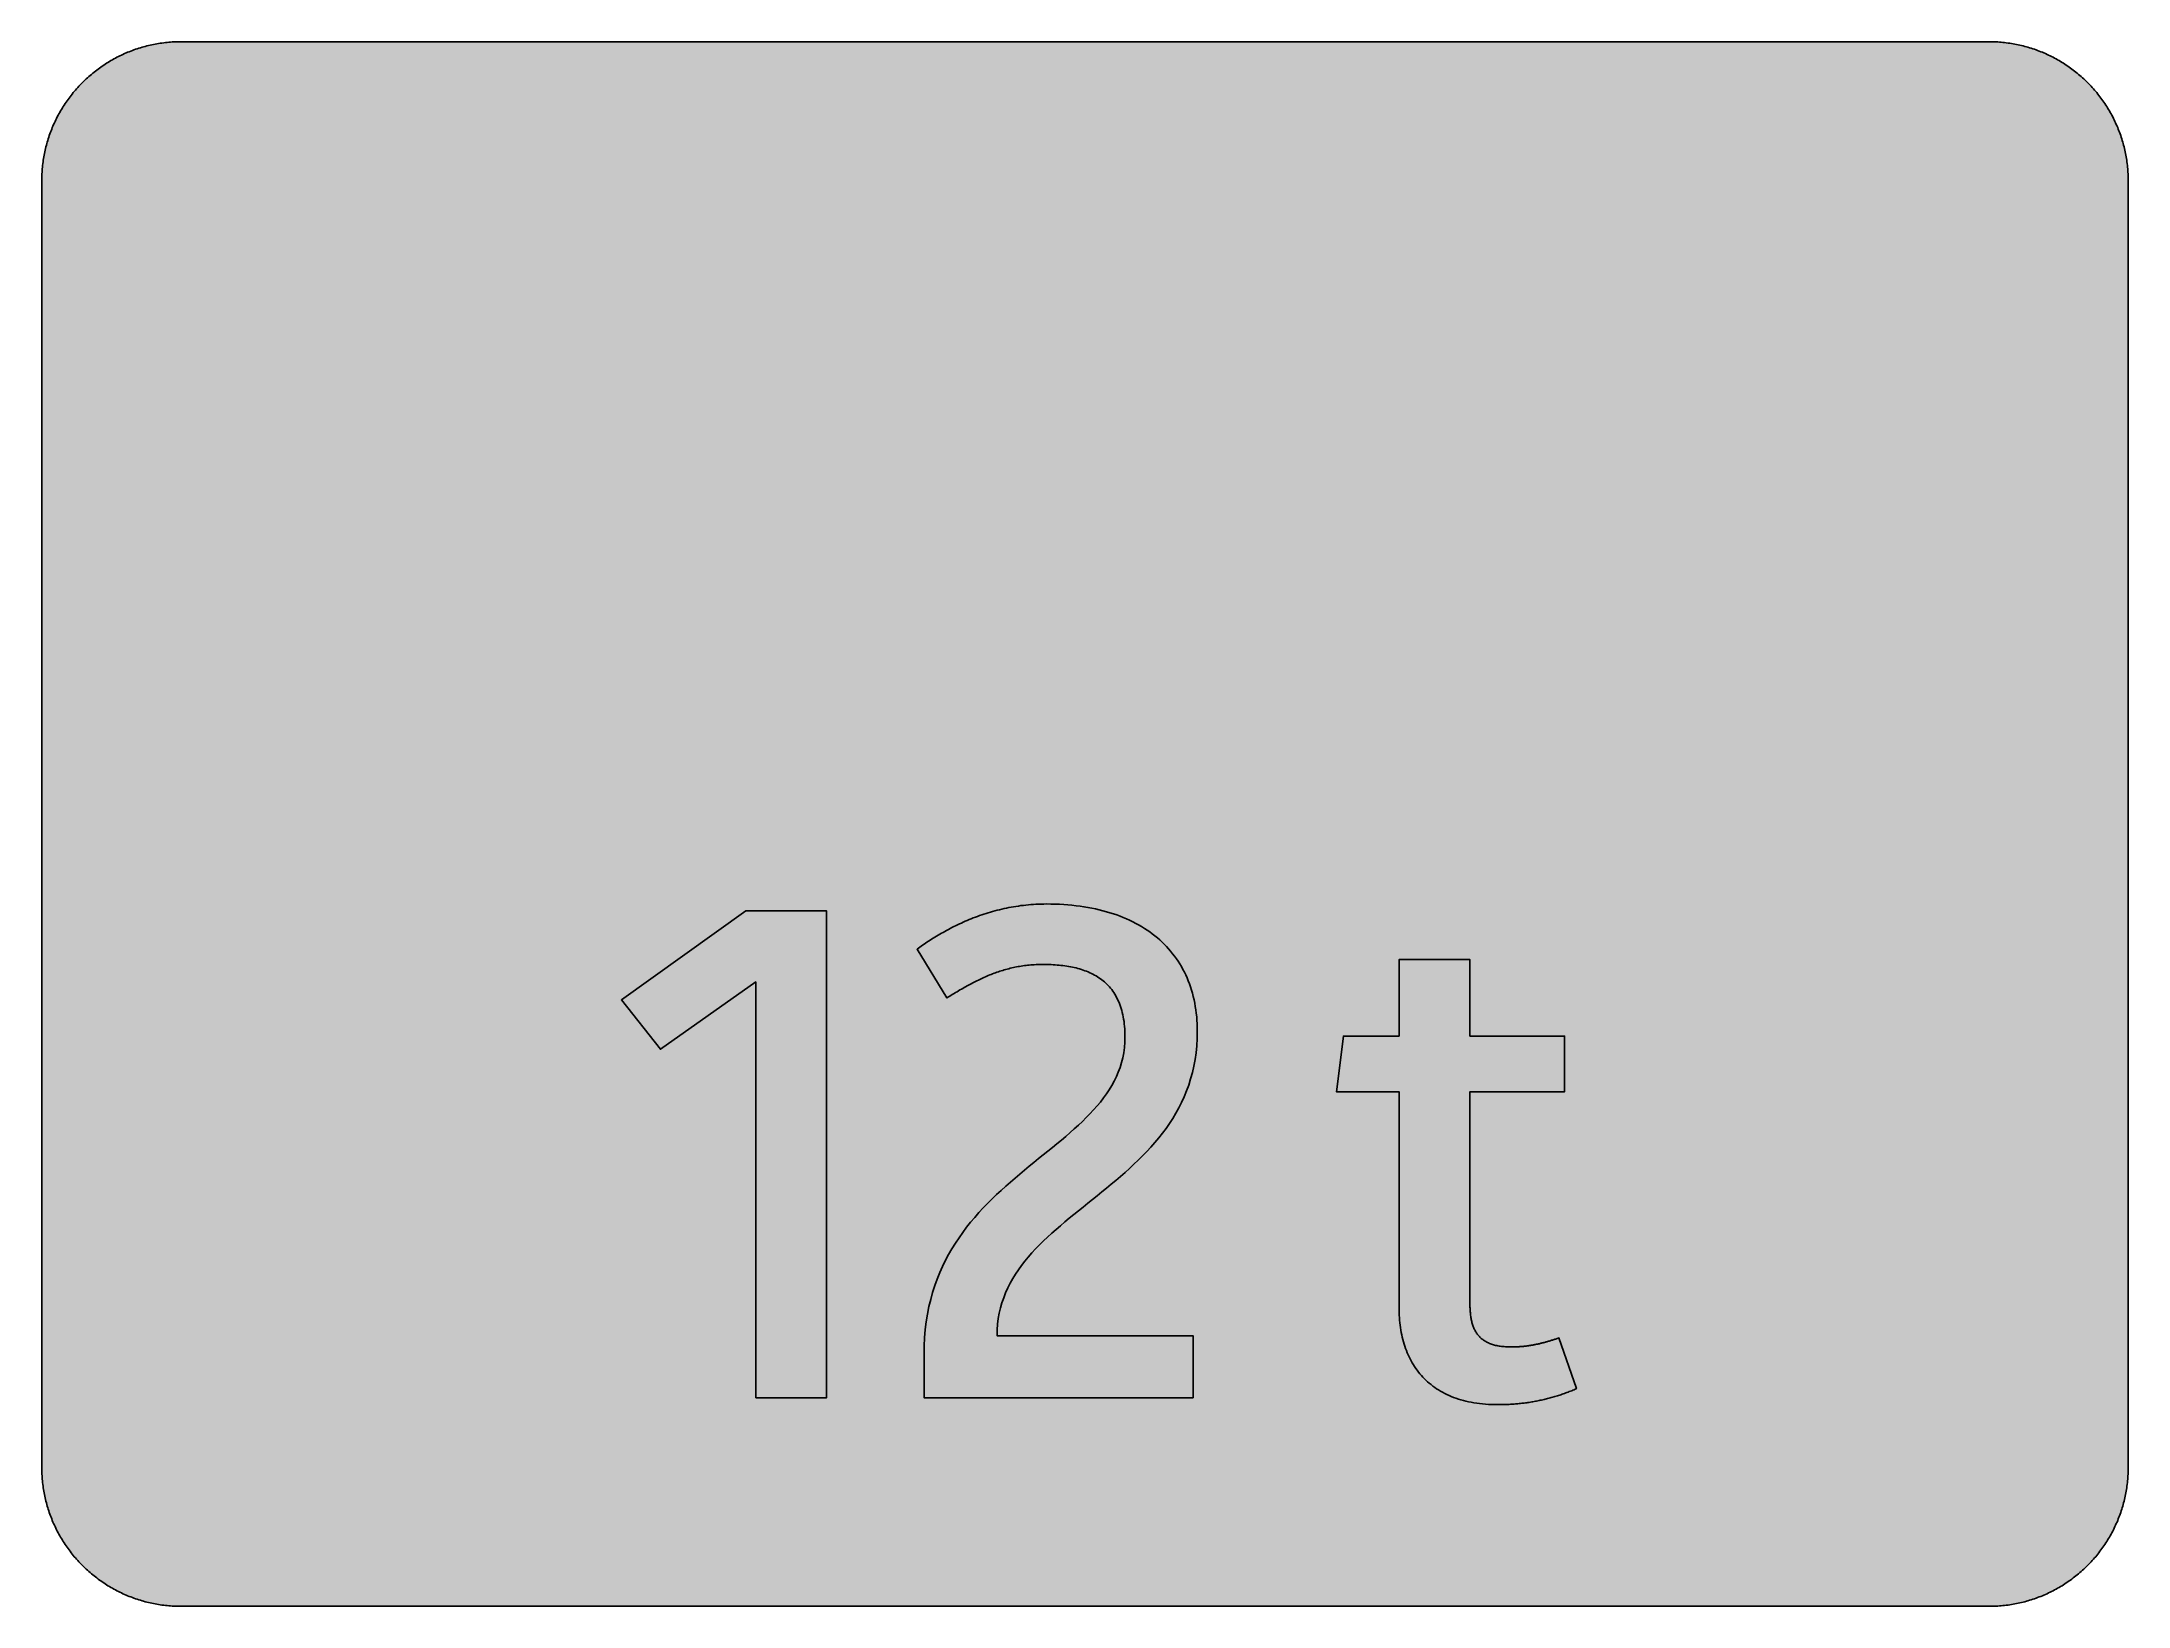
# Model space of a CAD drawing. Header units: millimetres. Extents: x 0 to 212, y 0 to 159.
import ezdxf

# ---------------------------------------------------------------- set-up
doc = ezdxf.new("R2010")
doc.units = ezdxf.units.MM

msp = doc.modelspace()

# ---------------------------------------------------------------- hatches: boundary and pattern name
for color, points in [(254, [(14.1633, 0.0536), (13.9878, 0.0533), (13.8125, 0.0559), (13.6373, 0.061), (13.462, 0.0686), (13.2893, 0.0787), (13.114, 0.0914), (12.9413, 0.1041), (12.7686, 0.1219), (12.5959, 0.1397), (12.4231, 0.16), (12.2504, 0.1829), (12.0777, 0.2057), (11.9075, 0.2337), (11.7373, 0.2616), (11.5672, 0.2921), (11.397, 0.3251), (11.2268, 0.3607), (11.0592, 0.3988), (10.8915, 0.4369), (10.7239, 0.4775), (10.5562, 0.5207), (10.3886, 0.5664), (10.2235, 0.6121), (10.0584, 0.6629), (9.8933, 0.7137), (9.7307, 0.7671), (9.5682, 0.8204), (9.4056, 0.8788), (9.2431, 0.9373), (9.083, 0.9982), (8.923, 1.0617), (8.763, 1.1252), (8.6055, 1.1938), (8.4455, 1.2624), (8.2906, 1.331), (8.1331, 1.4046), (7.9781, 1.4783), (7.8232, 1.5545), (7.6708, 1.6332), (7.5184, 1.7145), (7.366, 1.7958), (7.2161, 1.8796), (7.0663, 1.966), (6.919, 2.0523), (6.7716, 2.1438), (6.6243, 2.2352), (6.4795, 2.3266), (6.3348, 2.4232), (6.19, 2.5197), (6.0477, 2.6187), (5.908, 2.7178), (5.7683, 2.8194), (5.6286, 2.9235), (5.4915, 3.0302), (5.3543, 3.1369), (5.2197, 3.2461), (5.0851, 3.3579), (4.953, 3.4722), (4.8209, 3.5865), (4.6914, 3.7033), (4.5644, 3.8202), (4.4348, 3.9395), (4.3104, 4.0615), (4.1859, 4.1859), (4.0615, 4.3104), (3.9395, 4.4348), (3.8202, 4.5618), (3.7033, 4.6914), (3.5865, 4.8209), (3.4722, 4.953), (3.3579, 5.0851), (3.2487, 5.2197), (3.1369, 5.3543), (3.0302, 5.4915), (2.9235, 5.6286), (2.8194, 5.7683), (2.7178, 5.908), (2.6187, 6.0477), (2.5197, 6.19), (2.4232, 6.3348), (2.3266, 6.477), (2.2352, 6.6243), (2.1438, 6.7691), (2.0523, 6.919), (1.966, 7.0663), (1.8796, 7.2161), (1.7958, 7.366), (1.7145, 7.5184), (1.6332, 7.6708), (1.5545, 7.8232), (1.4783, 7.9781), (1.4046, 8.1331), (1.331, 8.2906), (1.2598, 8.4455), (1.1913, 8.603), (1.1252, 8.763), (1.0592, 8.923), (0.9982, 9.083), (0.9373, 9.2431), (0.8763, 9.4056), (0.8204, 9.5682), (0.7645, 9.7307), (0.7112, 9.8933), (0.6604, 10.0584), (0.6121, 10.2235), (0.5639, 10.3911), (0.5207, 10.5562), (0.4775, 10.7239), (0.4343, 10.8915), (0.3962, 11.0592), (0.3607, 11.2268), (0.3251, 11.397), (0.2921, 11.5672), (0.2616, 11.7373), (0.2311, 11.9075), (0.2057, 12.0802), (0.1803, 12.2504), (0.1575, 12.4231), (0.1372, 12.5959), (0.1194, 12.7686), (0.1041, 12.9413), (0.0889, 13.1166), (0.0787, 13.2893), (0.0686, 13.4645), (0.061, 13.6373), (0.0559, 13.8125), (0.0508, 13.9878), (0.0508, 14.163), (0.0522, 144.6925), (0.0508, 144.8664), (0.0559, 145.0416), (0.061, 145.2169), (0.0686, 145.3896), (0.0787, 145.5649), (0.0889, 145.7376), (0.1041, 145.9128), (0.1194, 146.0856), (0.1372, 146.2583), (0.1575, 146.431), (0.1803, 146.6037), (0.2057, 146.7739), (0.2311, 146.9466), (0.2616, 147.1168), (0.2921, 147.287), (0.3251, 147.4572), (0.3607, 147.6248), (0.3962, 147.795), (0.4343, 147.9626), (0.4775, 148.1303), (0.5207, 148.2979), (0.5639, 148.463), (0.6121, 148.6281), (0.6604, 148.7932), (0.7112, 148.9583), (0.7645, 149.1234), (0.8204, 149.286), (0.8763, 149.4485), (0.9373, 149.6111), (0.9982, 149.7711), (1.0592, 149.9311), (1.1252, 150.0911), (1.1913, 150.2486), (1.2598, 150.4061), (1.331, 150.5636), (1.4046, 150.7185), (1.4783, 150.876), (1.5545, 151.0284), (1.6332, 151.1833), (1.7145, 151.3357), (1.7958, 151.4856), (1.8796, 151.638), (1.966, 151.7879), (2.0523, 151.9352), (2.1438, 152.0825), (2.2352, 152.2298), (2.3266, 152.3746), (2.4232, 152.5194), (2.5197, 152.6616), (2.6187, 152.8039), (2.7178, 152.9461), (2.8194, 153.0858), (2.9235, 153.2255), (3.0302, 153.3627), (3.1369, 153.4973), (3.2487, 153.6344), (3.3579, 153.7665), (3.4722, 153.8986), (3.5865, 154.0307), (3.7033, 154.1602), (3.8202, 154.2898), (3.9395, 154.4168), (4.0615, 154.5438), (4.1859, 154.6682), (4.3104, 154.7901), (4.4348, 154.9121), (4.5644, 155.034), (4.6914, 155.1508), (4.8209, 155.2677), (4.953, 155.382), (5.0851, 155.4937), (5.2197, 155.6055), (5.3543, 155.7147), (5.4915, 155.8239), (5.6286, 155.9281), (5.7683, 156.0322), (5.908, 156.1338), (6.0477, 156.2354), (6.19, 156.3345), (6.3348, 156.431), (6.4795, 156.525), (6.6243, 156.6189), (6.7716, 156.7104), (6.919, 156.7993), (7.0663, 156.8882), (7.2161, 156.9745), (7.366, 157.0584), (7.5184, 157.1396), (7.6708, 157.2209), (7.8232, 157.2971), (7.9781, 157.3733), (8.1331, 157.4495), (8.2906, 157.5206), (8.4455, 157.5918), (8.6055, 157.6603), (8.763, 157.7289), (8.923, 157.7924), (9.083, 157.8559), (9.2431, 157.9169), (9.4056, 157.9753), (9.5682, 158.0337), (9.7307, 158.0871), (9.8933, 158.1404), (10.0584, 158.1912), (10.2235, 158.242), (10.3886, 158.2877), (10.5562, 158.3334), (10.7239, 158.3766), (10.8915, 158.4173), (11.0592, 158.4579), (11.2268, 158.4935), (11.397, 158.529), (11.5672, 158.562), (11.7373, 158.5925), (11.9075, 158.6205), (12.0777, 158.6484), (12.2504, 158.6713), (12.4231, 158.6941), (12.5959, 158.7144), (12.7686, 158.7322), (12.9413, 158.75), (13.114, 158.7627), (13.2893, 158.7754), (13.462, 158.7856), (13.6373, 158.7932), (13.8125, 158.7983), (13.9878, 158.8008), (14.163, 158.8033), (197.6078, 158.8036), (197.7822, 158.8008), (197.9574, 158.7983), (198.1327, 158.7932), (198.3054, 158.7856), (198.4807, 158.7754), (198.6534, 158.7627), (198.8287, 158.75), (199.0014, 158.7322), (199.1741, 158.7144), (199.3468, 158.6941), (199.5195, 158.6713), (199.6897, 158.6484), (199.8624, 158.6205), (200.0326, 158.5925), (200.2028, 158.562), (200.373, 158.529), (200.5432, 158.4935), (200.7108, 158.4579), (200.8784, 158.4173), (201.0461, 158.3766), (201.2137, 158.3334), (201.3788, 158.2877), (201.5465, 158.242), (201.7116, 158.1912), (201.8767, 158.1404), (202.0392, 158.0871), (202.2018, 158.0337), (202.3643, 157.9753), (202.5269, 157.9169), (202.6869, 157.8559), (202.8469, 157.7924), (203.007, 157.7289), (203.167, 157.6603), (203.3245, 157.5918), (203.4794, 157.5206), (203.6369, 157.4495), (203.7918, 157.3733), (203.9468, 157.2971), (204.0992, 157.2209), (204.2516, 157.1396), (204.404, 157.0584), (204.5538, 156.9745), (204.7037, 156.8882), (204.8535, 156.7993), (205.0009, 156.7104), (205.1456, 156.6189), (205.293, 156.525), (205.4352, 156.431), (205.58, 156.3345), (205.7222, 156.2354), (205.8619, 156.1338), (206.0016, 156.0322), (206.1413, 155.9281), (206.2785, 155.8239), (206.4156, 155.7147), (206.5503, 155.6055), (206.6849, 155.4937), (206.817, 155.382), (206.949, 155.2677), (207.0786, 155.1508), (207.2081, 155.034), (207.3351, 154.9121), (207.4596, 154.7901), (207.584, 154.6682), (207.7085, 154.5438), (207.8304, 154.4168), (207.9498, 154.2898), (208.0666, 154.1602), (208.1835, 154.0307), (208.2978, 153.8986), (208.4121, 153.7665), (208.5238, 153.6344), (208.6331, 153.4973), (208.7397, 153.3627), (208.8464, 153.2255), (208.9506, 153.0858), (209.0522, 152.9461), (209.1512, 152.8039), (209.2503, 152.6616), (209.3468, 152.5194), (209.4433, 152.3746), (209.5348, 152.2298), (209.6262, 152.0825), (209.7176, 151.9352), (209.804, 151.7879), (209.8904, 151.638), (209.9742, 151.4856), (210.0555, 151.3357), (210.1367, 151.1833), (210.2155, 151.0284), (210.2917, 150.876), (210.3653, 150.7185), (210.439, 150.5636), (210.5076, 150.4061), (210.5762, 150.2486), (210.6447, 150.0911), (210.7082, 149.9311), (210.7717, 149.7711), (210.8327, 149.6111), (210.8911, 149.4485), (210.9495, 149.286), (211.0029, 149.1234), (211.0562, 148.9583), (211.107, 148.7932), (211.1578, 148.6281), (211.2035, 148.463), (211.2493, 148.2979), (211.2924, 148.1303), (211.3331, 147.9626), (211.3712, 147.795), (211.4093, 147.6248), (211.4448, 147.4572), (211.4779, 147.287), (211.5083, 147.1168), (211.5363, 146.9466), (211.5642, 146.7739), (211.5871, 146.6037), (211.6099, 146.431), (211.6303, 146.2583), (211.648, 146.0856), (211.6658, 145.9128), (211.6785, 145.7376), (211.6912, 145.5649), (211.7014, 145.3896), (211.709, 145.2169), (211.7141, 145.0416), (211.7166, 144.8664), (211.7166, 144.6911), (211.7189, 14.1647), (211.7166, 13.9878), (211.7141, 13.8125), (211.709, 13.6373), (211.7014, 13.4645), (211.6912, 13.2893), (211.6785, 13.1166), (211.6658, 12.9413), (211.648, 12.7686), (211.6303, 12.5959), (211.6099, 12.4231), (211.5871, 12.2504), (211.5642, 12.0802), (211.5363, 11.9075), (211.5083, 11.7373), (211.4779, 11.5672), (211.4448, 11.397), (211.4093, 11.2268), (211.3712, 11.0592), (211.3331, 10.8915), (211.2924, 10.7239), (211.2493, 10.5562), (211.2035, 10.3911), (211.1578, 10.2235), (211.107, 10.0584), (211.0562, 9.8933), (211.0029, 9.7307), (210.9495, 9.5682), (210.8911, 9.4056), (210.8327, 9.2431), (210.7717, 9.083), (210.7082, 8.923), (210.6447, 8.763), (210.5762, 8.603), (210.5076, 8.4455), (210.439, 8.2906), (210.3653, 8.1331), (210.2917, 7.9781), (210.2155, 7.8232), (210.1367, 7.6708), (210.0555, 7.5184), (209.9742, 7.366), (209.8904, 7.2161), (209.804, 7.0663), (209.7176, 6.919), (209.6262, 6.7691), (209.5348, 6.6243), (209.4433, 6.477), (209.3468, 6.3348), (209.2503, 6.19), (209.1512, 6.0477), (209.0522, 5.908), (208.9506, 5.7683), (208.8464, 5.6286), (208.7397, 5.4915), (208.6331, 5.3543), (208.5238, 5.2197), (208.4121, 5.0851), (208.2978, 4.953), (208.1835, 4.8209), (208.0666, 4.6914), (207.9498, 4.5618), (207.8304, 4.4348), (207.7085, 4.3104), (207.584, 4.1859), (207.4596, 4.0615), (207.3351, 3.9395), (207.2081, 3.8202), (207.0786, 3.7033), (206.949, 3.5865), (206.817, 3.4722), (206.6849, 3.3579), (206.5503, 3.2461), (206.4156, 3.1369), (206.2785, 3.0302), (206.1413, 2.9235), (206.0016, 2.8194), (205.8619, 2.7178), (205.7222, 2.6187), (205.58, 2.5197), (205.4352, 2.4232), (205.293, 2.3266), (205.1456, 2.2352), (205.0009, 2.1438), (204.8535, 2.0523), (204.7037, 1.966), (204.5538, 1.8796), (204.404, 1.7958), (204.2516, 1.7145), (204.0992, 1.6332), (203.9468, 1.5545), (203.7918, 1.4783), (203.6369, 1.4046), (203.4794, 1.331), (203.3245, 1.2624), (203.167, 1.1938), (203.007, 1.1252), (202.8469, 1.0617), (202.6869, 0.9982), (202.5269, 0.9373), (202.3643, 0.8788), (202.2018, 0.8204), (202.0392, 0.7671), (201.8767, 0.7137), (201.7116, 0.6629), (201.5465, 0.6121), (201.3788, 0.5664), (201.2137, 0.5207), (201.0461, 0.4775), (200.8784, 0.4369), (200.7108, 0.3988), (200.5432, 0.3607), (200.373, 0.3251), (200.2028, 0.2921), (200.0326, 0.2616), (199.8624, 0.2337), (199.6897, 0.2057), (199.5195, 0.1829), (199.3468, 0.16), (199.1741, 0.1397), (199.0014, 0.1219), (198.8287, 0.1041), (198.6534, 0.0914), (198.4807, 0.0787), (198.3054, 0.0686), (198.1327, 0.061), (197.9574, 0.0559), (197.7822, 0.0533), (197.6069, 0.0533)]), (59, [(72.4778, 21.2203), (79.6742, 21.2203), (79.6742, 70.6078), (71.4897, 70.6078), (58.8617, 61.5774), (62.8124, 56.5669), (72.4778, 63.4115)]), (59, [(101.618, 65.1753), (101.8235, 65.1739), (102.0318, 65.1688), (102.2375, 65.1637), (102.4433, 65.1561), (102.6465, 65.1459), (102.8497, 65.1332), (103.0503, 65.1205), (103.251, 65.1027), (103.4491, 65.0824), (103.6447, 65.0596), (103.8403, 65.0342), (104.0359, 65.0037), (104.2264, 64.9732), (104.4169, 64.9402), (104.6048, 64.9021), (104.7928, 64.8614), (104.9757, 64.8183), (105.1585, 64.77), (105.3389, 64.7192), (105.5167, 64.6659), (105.6919, 64.6074), (105.8647, 64.5465), (106.0348, 64.483), (106.2025, 64.4144), (106.3701, 64.3433), (106.5327, 64.2671), (106.6902, 64.1883), (106.8476, 64.1045), (107.0026, 64.0156), (107.1524, 63.9242), (107.2998, 63.8277), (107.4445, 63.7286), (107.5868, 63.6219), (107.7239, 63.5127), (107.8586, 63.4009), (107.9906, 63.2816), (108.1176, 63.1596), (108.2421, 63.0326), (108.3615, 62.9006), (108.4783, 62.7634), (108.5926, 62.6212), (108.6993, 62.4738), (108.806, 62.3214), (108.905, 62.164), (109.0016, 62.0014), (109.093, 61.8338), (109.1819, 61.661), (109.2657, 61.4832), (109.3445, 61.3004), (109.4181, 61.1099), (109.4892, 60.9143), (109.5527, 60.7136), (109.6137, 60.5079), (109.6696, 60.2945), (109.7204, 60.0761), (109.7661, 59.8526), (109.8067, 59.624), (109.8423, 59.3852), (109.8728, 59.1439), (109.8956, 58.895), (109.916, 58.641), (109.9312, 58.3794), (109.9388, 58.1101), (109.9414, 57.8358), (109.9261, 57.2846), (109.8829, 56.7487), (109.8118, 56.2254), (109.7128, 55.7149), (109.5883, 55.2196), (109.4384, 54.7345), (109.2632, 54.262), (109.0651, 53.7997), (108.8441, 53.3476), (108.6028, 52.9057), (108.3412, 52.4713), (108.0592, 52.0471), (107.7595, 51.6306), (107.442, 51.2191), (107.1067, 50.8152), (106.7562, 50.4165), (106.3904, 50.0228), (106.0094, 49.6341), (105.6183, 49.2506), (105.2119, 48.8671), (104.7953, 48.4886), (104.3686, 48.1127), (103.9343, 47.7368), (103.4898, 47.3608), (103.0376, 46.9849), (102.5804, 46.609), (102.1156, 46.2331), (101.6483, 45.8546), (101.1758, 45.4736), (100.7008, 45.0875), (100.2233, 44.6989), (99.7458, 44.3078), (99.2683, 43.909), (98.7933, 43.5051), (98.3183, 43.0962), (97.8459, 42.6796), (97.376, 42.2554), (96.9137, 41.8211), (96.454, 41.3791), (96.0044, 40.9296), (95.5599, 40.4673), (95.123, 39.9948), (94.6963, 39.5122), (94.2823, 39.0169), (93.8759, 38.5089), (93.4822, 37.9857), (93.1037, 37.4523), (92.7379, 36.9011), (92.3874, 36.3347), (92.0521, 35.7556), (91.7346, 35.1561), (91.4349, 34.5415), (91.153, 33.909), (90.8888, 33.2588), (90.6475, 32.5882), (90.4291, 31.8973), (90.231, 31.1861), (90.0557, 30.4571), (89.9058, 29.7028), (89.7814, 28.9281), (89.6823, 28.1305), (89.6112, 27.3075), (89.568, 26.4643), (89.5528, 25.593), (89.5533, 21.2203), (116.8576, 21.2203), (116.8576, 27.4983), (96.9617, 27.4983), (96.9747, 28.0949), (97.0178, 28.6766), (97.089, 29.243), (97.188, 29.7942), (97.3125, 30.3327), (97.4623, 30.8559), (97.6376, 31.3665), (97.8332, 31.8668), (98.0516, 32.3545), (98.2929, 32.832), (98.5545, 33.2969), (98.8365, 33.7541), (99.1337, 34.2011), (99.4512, 34.638), (99.7864, 35.0698), (100.1344, 35.4914), (100.5002, 35.908), (100.8786, 36.3169), (101.2698, 36.7208), (101.6737, 37.117), (102.0877, 37.5107), (102.5119, 37.9019), (102.9462, 38.288), (103.3907, 38.6715), (103.8403, 39.0525), (104.2949, 39.431), (104.7572, 39.8094), (105.2246, 40.1879), (105.6945, 40.5663), (106.1695, 40.9448), (106.6444, 41.3233), (107.1194, 41.7068), (107.5969, 42.0903), (108.0719, 42.4764), (108.5444, 42.8676), (109.0143, 43.2638), (109.4816, 43.6626), (109.9439, 44.0665), (110.4011, 44.4779), (110.8507, 44.897), (111.2926, 45.3212), (111.727, 45.753), (112.1512, 46.195), (112.5677, 46.6446), (112.969, 47.1018), (113.3627, 47.5717), (113.7412, 48.0517), (114.1044, 48.5419), (114.4549, 49.0449), (114.7877, 49.5605), (115.1052, 50.0888), (115.4049, 50.6298), (115.6843, 51.1861), (115.9459, 51.755), (116.1872, 52.3418), (116.4057, 52.9438), (116.6038, 53.561), (116.7765, 54.1985), (116.9264, 54.8513), (117.0508, 55.5219), (117.1499, 56.2127), (117.221, 56.9214), (117.2642, 57.6504), (117.2794, 58.4022), (117.2743, 58.7756), (117.2616, 59.1464), (117.2413, 59.5122), (117.2134, 59.8703), (117.1753, 60.2259), (117.1296, 60.579), (117.0762, 60.9244), (117.0153, 61.2648), (116.9467, 61.6001), (116.8679, 61.9328), (116.7816, 62.2579), (116.6876, 62.578), (116.5885, 62.8955), (116.4793, 63.2054), (116.3625, 63.5102), (116.2355, 63.8124), (116.1034, 64.1071), (115.9637, 64.3966), (115.8164, 64.6811), (115.6614, 64.958), (115.4989, 65.2323), (115.3287, 65.5015), (115.1509, 65.7631), (114.9655, 66.0197), (114.7724, 66.2711), (114.5718, 66.5175), (114.366, 66.7588), (114.1527, 66.9925), (113.9292, 67.2211), (113.7006, 67.4446), (113.4643, 67.6605), (113.223, 67.8713), (112.9716, 68.0771), (112.715, 68.2777), (112.4509, 68.4708), (112.1816, 68.6587), (111.9048, 68.8391), (111.6203, 69.0143), (111.3282, 69.1845), (111.031, 69.3471), (110.7262, 69.5046), (110.4138, 69.6544), (110.0963, 69.7992), (109.7712, 69.9364), (109.441, 70.0684), (109.1032, 70.1954), (108.7603, 70.3123), (108.4097, 70.4266), (108.0541, 70.5307), (107.6909, 70.6298), (107.3201, 70.7238), (106.9467, 70.8101), (106.5632, 70.8889), (106.1771, 70.9625), (105.7834, 71.0286), (105.3821, 71.087), (104.9757, 71.1403), (104.5642, 71.186), (104.1476, 71.2241), (103.7234, 71.2546), (103.2942, 71.28), (102.8573, 71.2978), (102.4153, 71.308), (101.9683, 71.313), (101.7016, 71.3105), (101.4374, 71.3054), (101.1733, 71.2953), (100.9117, 71.2826), (100.6526, 71.2673), (100.3935, 71.2495), (100.137, 71.2267), (99.883, 71.2013), (99.6315, 71.1733), (99.38, 71.1429), (99.1311, 71.1073), (98.8847, 71.0692), (98.6384, 71.0311), (98.3971, 70.9879), (98.1532, 70.9422), (97.9145, 70.8939), (97.6782, 70.8431), (97.442, 70.7898), (97.2083, 70.7339), (96.9772, 70.6755), (96.7461, 70.6145), (96.5175, 70.551), (96.2914, 70.485), (96.0679, 70.419), (95.8469, 70.3504), (95.6259, 70.2793), (95.41, 70.2056), (95.1941, 70.1294), (94.9782, 70.0532), (94.7674, 69.9745), (94.5566, 69.8957), (94.3508, 69.8119), (94.1451, 69.7281), (93.9394, 69.6443), (93.7387, 69.5579), (93.5406, 69.4715), (93.3425, 69.3801), (93.1469, 69.2912), (92.9538, 69.1998), (92.7633, 69.1083), (92.5754, 69.0143), (92.3874, 68.9204), (92.202, 68.8238), (92.0217, 68.7273), (91.8413, 68.6308), (91.6635, 68.5317), (91.4883, 68.4352), (91.313, 68.3362), (91.1428, 68.2371), (90.9726, 68.1355), (90.8075, 68.0364), (90.6424, 67.9348), (90.4799, 67.8332), (90.3199, 67.7342), (90.1624, 67.6326), (90.0074, 67.531), (89.8525, 67.4294), (89.7026, 67.3278), (89.5528, 67.2262), (89.408, 67.1271), (89.2632, 67.0255), (89.1235, 66.9265), (88.9838, 66.8249), (88.8467, 66.7258), (91.8806, 61.7883), (92.0267, 61.8795), (92.1766, 61.9709), (92.3239, 62.0624), (92.4712, 62.1513), (92.616, 62.2402), (92.7633, 62.3265), (92.9081, 62.4129), (93.0529, 62.4992), (93.1977, 62.5856), (93.3425, 62.6694), (93.4872, 62.7507), (93.6295, 62.8345), (93.7743, 62.9133), (93.9165, 62.9945), (94.0613, 63.0733), (94.2035, 63.1495), (94.3483, 63.2257), (94.4905, 63.3019), (94.6328, 63.3755), (94.7776, 63.4492), (94.9198, 63.5203), (95.0646, 63.5889), (95.2068, 63.66), (95.3516, 63.7261), (95.4938, 63.7946), (95.6386, 63.8581), (95.7834, 63.9216), (95.9282, 63.9851), (96.073, 64.0461), (96.2177, 64.1071), (96.3625, 64.1655), (96.5098, 64.2214), (96.6572, 64.2772), (96.8045, 64.3306), (96.9518, 64.3839), (97.0991, 64.4347), (97.249, 64.483), (97.3963, 64.5312), (97.5487, 64.5795), (97.6986, 64.6227), (97.851, 64.6659), (98.0034, 64.709), (98.1558, 64.7471), (98.3082, 64.7852), (98.4631, 64.8233), (98.6206, 64.8589), (98.7755, 64.8919), (98.933, 64.9224), (99.093, 64.9529), (99.253, 64.9808), (99.4131, 65.0062), (99.5756, 65.0316), (99.7382, 65.0545), (99.9033, 65.0748), (100.0684, 65.0926), (100.2335, 65.1104), (100.4037, 65.1256), (100.5713, 65.1383), (100.7415, 65.1485), (100.9142, 65.1586), (101.0869, 65.1637), (101.2622, 65.1688), (101.44, 65.1739), (101.6178, 65.1739)]), (59, [(137.7417, 30.3925), (137.7417, 30.1244), (137.7493, 29.8602), (137.762, 29.5986), (137.7772, 29.337), (137.7975, 29.0805), (137.8229, 28.8265), (137.8534, 28.575), (137.8864, 28.3261), (137.9271, 28.0797), (137.9703, 27.8359), (138.0185, 27.5946), (138.0719, 27.3558), (138.1303, 27.1221), (138.1938, 26.891), (138.2624, 26.6624), (138.3335, 26.4363), (138.4097, 26.2128), (138.4935, 25.9944), (138.5799, 25.7785), (138.6713, 25.5676), (138.7678, 25.3594), (138.8694, 25.1536), (138.9761, 24.953), (139.0879, 24.7548), (139.2047, 24.5593), (139.3241, 24.3688), (139.4511, 24.1833), (139.5832, 24.0005), (139.7178, 23.8201), (139.86, 23.6449), (140.0048, 23.4747), (140.1572, 23.3096), (140.3147, 23.147), (140.4747, 22.987), (140.6423, 22.8346), (140.8125, 22.6847), (140.9903, 22.54), (141.1707, 22.4003), (141.3586, 22.2631), (141.5517, 22.131), (141.7498, 22.004), (141.9504, 21.8821), (142.1587, 21.7653), (142.3721, 21.6535), (142.5905, 21.5443), (142.814, 21.4427), (143.0426, 21.3462), (143.2763, 21.2522), (143.5176, 21.1658), (143.7615, 21.0845), (144.0129, 21.0058), (144.2669, 20.9347), (144.5285, 20.8686), (144.7952, 20.8077), (145.067, 20.7543), (145.3439, 20.7035), (145.6284, 20.6604), (145.9154, 20.6223), (146.21, 20.5892), (146.5072, 20.5613), (146.812, 20.541), (147.1244, 20.5257), (147.4394, 20.5156), (147.7594, 20.513), (147.889, 20.513), (148.0185, 20.5156), (148.1455, 20.5156), (148.275, 20.5181), (148.4046, 20.5232), (148.5316, 20.5257), (148.6611, 20.5308), (148.7881, 20.5359), (148.9177, 20.5435), (149.0447, 20.5511), (149.1717, 20.5588), (149.2987, 20.5664), (149.4282, 20.5765), (149.5552, 20.5867), (149.6822, 20.5969), (149.8092, 20.607), (149.9362, 20.6197), (150.0632, 20.6324), (150.1902, 20.6477), (150.3172, 20.6629), (150.4442, 20.6781), (150.5687, 20.6934), (150.6957, 20.7112), (150.8227, 20.7289), (150.9471, 20.7467), (151.0741, 20.767), (151.1986, 20.7874), (151.3256, 20.8077), (151.45, 20.8305), (151.5745, 20.8534), (151.7015, 20.8763), (151.826, 20.9017), (151.9504, 20.9271), (152.0749, 20.9525), (152.1993, 20.9804), (152.3238, 21.0058), (152.4483, 21.0363), (152.5727, 21.0642), (152.6946, 21.0947), (152.8191, 21.1252), (152.9436, 21.1582), (153.0655, 21.1912), (153.1899, 21.2242), (153.3119, 21.2598), (153.4338, 21.2954), (153.5582, 21.3309), (153.6802, 21.3665), (153.8021, 21.4046), (153.924, 21.4452), (154.0459, 21.4833), (154.1678, 21.524), (154.2898, 21.5671), (154.4091, 21.6078), (154.5311, 21.651), (154.653, 21.6967), (154.7724, 21.7424), (154.8943, 21.7881), (155.0137, 21.8338), (155.1356, 21.8821), (155.255, 21.9304), (155.3743, 21.9812), (155.4937, 22.032), (155.6131, 22.0828), (155.7325, 22.1361), (153.9695, 27.2877), (153.8834, 27.2567), (153.797, 27.2288), (153.7132, 27.1983), (153.6294, 27.1704), (153.5455, 27.145), (153.4643, 27.117), (153.3804, 27.0916), (153.2992, 27.0637), (153.2179, 27.0383), (153.1366, 27.0154), (153.0579, 26.99), (152.9766, 26.9646), (152.8978, 26.9418), (152.8191, 26.9189), (152.7404, 26.8961), (152.6616, 26.8757), (152.5854, 26.8529), (152.5067, 26.8326), (152.4305, 26.8122), (152.3543, 26.7919), (152.2781, 26.7716), (152.2019, 26.7538), (152.1257, 26.736), (152.0495, 26.7157), (151.9758, 26.6979), (151.8996, 26.6827), (151.826, 26.6649), (151.7498, 26.6497), (151.6761, 26.6344), (151.6024, 26.6192), (151.5288, 26.604), (151.4551, 26.5887), (151.3815, 26.576), (151.3078, 26.5608), (151.2341, 26.5481), (151.1605, 26.5379), (151.0894, 26.5252), (151.0157, 26.5125), (150.942, 26.5024), (150.8709, 26.4922), (150.7973, 26.482), (150.7236, 26.4719), (150.6525, 26.4617), (150.5788, 26.4541), (150.5052, 26.4439), (150.434, 26.4363), (150.3604, 26.4287), (150.2867, 26.4236), (150.2131, 26.416), (150.1419, 26.4109), (150.0683, 26.4033), (149.9946, 26.3982), (149.921, 26.3931), (149.8473, 26.3906), (149.7736, 26.3855), (149.7, 26.383), (149.6263, 26.3779), (149.5501, 26.3754), (149.4765, 26.3728), (149.4028, 26.3728), (149.3266, 26.3703), (149.2504, 26.3703), (149.1767, 26.3677), (149.1005, 26.3677), (148.9532, 26.3703), (148.8084, 26.3728), (148.6662, 26.3779), (148.529, 26.3855), (148.3944, 26.3957), (148.2623, 26.4084), (148.1353, 26.4236), (148.0083, 26.4414), (147.8864, 26.4592), (147.767, 26.482), (147.6502, 26.5049), (147.5359, 26.5303), (147.4267, 26.5582), (147.3175, 26.5887), (147.2133, 26.6192), (147.1092, 26.6548), (147.0101, 26.6903), (146.9136, 26.7284), (146.8196, 26.7691), (146.7282, 26.8122), (146.6393, 26.858), (146.5529, 26.9037), (146.4691, 26.9545), (146.3878, 27.0053), (146.3091, 27.0586), (146.2329, 27.1145), (146.1592, 27.1704), (146.0881, 27.2313), (146.0195, 27.2923), (145.9535, 27.3558), (145.89, 27.4218), (145.829, 27.4879), (145.7681, 27.559), (145.7122, 27.6301), (145.6588, 27.7038), (145.6055, 27.78), (145.5547, 27.8562), (145.5064, 27.9375), (145.4607, 28.0187), (145.4175, 28.1026), (145.3769, 28.1864), (145.3363, 28.2753), (145.2982, 28.3642), (145.2626, 28.4556), (145.2296, 28.5496), (145.1991, 28.6436), (145.1686, 28.7401), (145.1407, 28.8392), (145.1153, 28.9408), (145.0924, 29.0424), (145.0696, 29.1465), (145.0492, 29.2532), (145.0315, 29.3624), (145.0162, 29.4716), (145.001, 29.5834), (144.9857, 29.6977), (144.9756, 29.812), (144.9654, 29.9314), (144.9578, 30.0507), (144.9502, 30.1701), (144.9451, 30.292), (144.94, 30.4165), (144.94, 30.5435), (144.9375, 30.673), (144.9395, 52.2633), (154.5332, 52.2633), (154.5332, 57.9078), (144.9395, 57.9078), (144.9395, 65.6689), (137.7417, 65.6689), (137.7417, 57.9078), (132.0973, 57.9078), (131.3917, 52.2633), (137.7417, 52.2633)])]:
    msp.add_hatch(color=color).paths.add_polyline_path(points)
h = msp.add_hatch(color=59)
h.paths.add_polyline_path([(14.1633, 3.5814), (13.8887, 3.5839), (13.6169, 3.5941), (13.3477, 3.6119), (13.081, 3.6347), (12.8143, 3.6652), (12.5501, 3.7008), (12.2885, 3.7465), (12.0294, 3.7948), (11.7729, 3.8506), (11.5164, 3.9141), (11.2649, 3.9827), (11.016, 4.0564), (10.7671, 4.1351), (10.5232, 4.2215), (10.2819, 4.3129), (10.0432, 4.412), (9.8069, 4.5161), (9.5733, 4.6228), (9.3447, 4.7371), (9.1186, 4.8565), (8.8951, 4.9809), (8.6741, 5.113), (8.4582, 5.2476), (8.2448, 5.3873), (8.0366, 5.5321), (7.8308, 5.682), (7.6276, 5.8369), (7.4295, 5.9969), (7.2365, 6.1595), (7.046, 6.3297), (6.8605, 6.5024), (6.6777, 6.6802), (6.5024, 6.8605), (6.3271, 7.046), (6.1595, 7.2365), (5.9969, 7.432), (5.8369, 7.6302), (5.682, 7.8308), (5.5321, 8.0366), (5.3873, 8.2448), (5.2451, 8.4582), (5.1105, 8.6741), (4.9809, 8.8951), (4.8565, 9.1186), (4.7371, 9.3447), (4.6228, 9.5758), (4.5136, 9.8069), (4.4094, 10.0432), (4.3129, 10.2819), (4.2215, 10.5232), (4.1351, 10.7696), (4.0538, 11.016), (3.9802, 11.2649), (3.9116, 11.5189), (3.8506, 11.7729), (3.7948, 12.0294), (3.744, 12.2911), (3.7008, 12.5527), (3.6627, 12.8143), (3.6322, 13.081), (3.6093, 13.3502), (3.5916, 13.6195), (3.5814, 13.8913), (3.5789, 14.163), (3.58, 144.6925), (3.5814, 144.9654), (3.5916, 145.2347), (3.6093, 145.5064), (3.6322, 145.7731), (3.6627, 146.0398), (3.7008, 146.304), (3.744, 146.5656), (3.7948, 146.8247), (3.8506, 147.0812), (3.9116, 147.3352), (3.9802, 147.5892), (4.0538, 147.8382), (4.1351, 148.0845), (4.2215, 148.3309), (4.3129, 148.5722), (4.4094, 148.811), (4.5136, 149.0472), (4.6228, 149.2783), (4.7371, 149.5095), (4.8565, 149.7355), (4.9809, 149.9591), (5.1105, 150.1775), (5.2451, 150.3959), (5.3873, 150.6093), (5.5321, 150.8176), (5.682, 151.0233), (5.8369, 151.224), (5.9969, 151.4221), (6.1595, 151.6177), (6.3271, 151.8056), (6.5024, 151.9936), (6.6777, 152.1739), (6.8605, 152.3517), (7.046, 152.5245), (7.2365, 152.6946), (7.4295, 152.8572), (7.6276, 153.0172), (7.8308, 153.1722), (8.0366, 153.322), (8.2448, 153.4668), (8.4582, 153.6065), (8.6741, 153.7411), (8.8951, 153.8732), (9.1186, 153.9977), (9.3447, 154.117), (9.5733, 154.2313), (9.8069, 154.3406), (10.0432, 154.4422), (10.2819, 154.5412), (10.5232, 154.6327), (10.7671, 154.719), (11.016, 154.7978), (11.2649, 154.874), (11.5164, 154.9425), (11.7729, 155.0035), (12.0294, 155.0594), (12.2885, 155.1102), (12.5501, 155.1534), (12.8143, 155.1889), (13.081, 155.2194), (13.3477, 155.2448), (13.6169, 155.26), (13.8887, 155.2702), (14.163, 155.2753), (197.6078, 155.2758), (197.8787, 155.2702), (198.1505, 155.26), (198.4197, 155.2448), (198.689, 155.2194), (198.9557, 155.1889), (199.2173, 155.1534), (199.4789, 155.1102), (199.7405, 155.0594), (199.9971, 155.0035), (200.2511, 154.9425), (200.5051, 154.874), (200.754, 154.7978), (201.0004, 154.719), (201.2467, 154.6327), (201.488, 154.5412), (201.7268, 154.4422), (201.963, 154.3406), (202.1942, 154.2313), (202.4253, 154.117), (202.6514, 153.9977), (202.8749, 153.8732), (203.0959, 153.7411), (203.3118, 153.6065), (203.5251, 153.4668), (203.7334, 153.322), (203.9391, 153.1722), (204.1398, 153.0172), (204.3379, 152.8572), (204.5335, 152.6946), (204.724, 152.5245), (204.9094, 152.3517), (205.0898, 152.1739), (205.2676, 151.9936), (205.4403, 151.8056), (205.6105, 151.6177), (205.773, 151.4221), (205.933, 151.224), (206.088, 151.0233), (206.2378, 150.8176), (206.3826, 150.6093), (206.5223, 150.3959), (206.6569, 150.1775), (206.789, 149.9591), (206.9135, 149.7355), (207.0329, 149.5095), (207.1472, 149.2783), (207.2538, 149.0472), (207.358, 148.811), (207.457, 148.5722), (207.5485, 148.3309), (207.6348, 148.0845), (207.7136, 147.8382), (207.7872, 147.5892), (207.8558, 147.3352), (207.9193, 147.0812), (207.9752, 146.8247), (208.0235, 146.5656), (208.0692, 146.304), (208.1047, 146.0398), (208.1352, 145.7731), (208.1581, 145.5064), (208.1759, 145.2347), (208.186, 144.9654), (208.1911, 144.6911), (208.1911, 14.1647), (208.186, 13.8913), (208.1759, 13.6195), (208.1581, 13.3502), (208.1352, 13.081), (208.1047, 12.8143), (208.0692, 12.5527), (208.0235, 12.2911), (207.9752, 12.0294), (207.9193, 11.7729), (207.8558, 11.5189), (207.7872, 11.2649), (207.7136, 11.016), (207.6348, 10.7696), (207.5485, 10.5232), (207.457, 10.2819), (207.358, 10.0432), (207.2538, 9.8069), (207.1472, 9.5758), (207.0329, 9.3447), (206.9135, 9.1186), (206.789, 8.8951), (206.6569, 8.6741), (206.5223, 8.4582), (206.3826, 8.2448), (206.2378, 8.0366), (206.088, 7.8308), (205.933, 7.6302), (205.773, 7.432), (205.6105, 7.2365), (205.4403, 7.046), (205.2676, 6.8605), (205.0898, 6.6802), (204.9094, 6.5024), (204.724, 6.3297), (204.5335, 6.1595), (204.3379, 5.9969), (204.1398, 5.8369), (203.9391, 5.682), (203.7334, 5.5321), (203.5251, 5.3873), (203.3118, 5.2476), (203.0959, 5.113), (202.8749, 4.9809), (202.6514, 4.8565), (202.4253, 4.7371), (202.1942, 4.6228), (201.963, 4.5161), (201.7268, 4.412), (201.488, 4.3129), (201.2467, 4.2215), (201.0004, 4.1351), (200.754, 4.0564), (200.5051, 3.9827), (200.2511, 3.9141), (199.9971, 3.8506), (199.7405, 3.7948), (199.4789, 3.7465), (199.2173, 3.7008), (198.9557, 3.6652), (198.689, 3.6347), (198.4197, 3.6119), (198.1505, 3.5941), (197.8787, 3.5839), (197.6069, 3.5789)])
h.paths.add_polyline_path([(14.1633, 8.8731), (14.0259, 8.8748), (13.8887, 8.8798), (13.7541, 8.8875), (13.622, 8.9002), (13.4874, 8.9154), (13.3553, 8.9332), (13.2258, 8.9535), (13.0962, 8.9789), (12.9667, 9.0068), (12.8397, 9.0373), (12.7127, 9.0729), (12.5882, 9.1084), (12.4663, 9.1491), (12.3419, 9.1923), (12.2225, 9.238), (12.1031, 9.2888), (11.9837, 9.3396), (11.8694, 9.3929), (11.7526, 9.4513), (11.6408, 9.5098), (11.5291, 9.5733), (11.4198, 9.6368), (11.3106, 9.7053), (11.2039, 9.7765), (11.0998, 9.8476), (10.9957, 9.9238), (10.8966, 10), (10.7975, 10.0787), (10.6985, 10.1625), (10.6045, 10.2464), (10.5105, 10.3327), (10.4216, 10.4216), (10.3327, 10.5131), (10.2464, 10.6045), (10.16, 10.701), (10.0787, 10.7975), (10, 10.8966), (9.9212, 10.9982), (9.8476, 11.0998), (9.7739, 11.2039), (9.7053, 11.3106), (9.6368, 11.4198), (9.5707, 11.5291), (9.5098, 11.6408), (9.4488, 11.7551), (9.3929, 11.8694), (9.337, 11.9863), (9.2862, 12.1031), (9.238, 12.2225), (9.1923, 12.3444), (9.1491, 12.4663), (9.1084, 12.5908), (9.0703, 12.7152), (9.0373, 12.8397), (9.0068, 12.9692), (8.9789, 13.0962), (8.9535, 13.2258), (8.9306, 13.3579), (8.9129, 13.4899), (8.8976, 13.622), (8.8849, 13.7566), (8.8773, 13.8913), (8.8722, 14.0259), (8.8697, 14.163), (8.8717, 144.6925), (8.8722, 144.8283), (8.8773, 144.9629), (8.8849, 145.0975), (8.8976, 145.2321), (8.9129, 145.3642), (8.9306, 145.4963), (8.9535, 145.6284), (8.9789, 145.7579), (9.0068, 145.8849), (9.0373, 146.0144), (9.0703, 146.1389), (9.1084, 146.2634), (9.1491, 146.3878), (9.1923, 146.5097), (9.238, 146.6317), (9.2862, 146.751), (9.337, 146.8679), (9.3929, 146.9847), (9.4488, 147.099), (9.5098, 147.2133), (9.5707, 147.3251), (9.6368, 147.4343), (9.7053, 147.5435), (9.7739, 147.6502), (9.8476, 147.7543), (9.9212, 147.8559), (10, 147.9575), (10.0787, 148.0566), (10.16, 148.1531), (10.2464, 148.2496), (10.3327, 148.3411), (10.4216, 148.4325), (10.5105, 148.5214), (10.6045, 148.6078), (10.6985, 148.6916), (10.7975, 148.7754), (10.8966, 148.8542), (10.9957, 148.9304), (11.0998, 149.0066), (11.2039, 149.0777), (11.3106, 149.1488), (11.4198, 149.2174), (11.5291, 149.2809), (11.6408, 149.3444), (11.7526, 149.4028), (11.8694, 149.4612), (11.9837, 149.5146), (12.1031, 149.5679), (12.2225, 149.6162), (12.3419, 149.6619), (12.4663, 149.7051), (12.5882, 149.7457), (12.7127, 149.7813), (12.8397, 149.8168), (12.9667, 149.8473), (13.0962, 149.8752), (13.2258, 149.9006), (13.3553, 149.921), (13.4874, 149.9413), (13.622, 149.9565), (13.7541, 149.9667), (13.8887, 149.9768), (14.0259, 149.9819), (14.163, 149.9819), (197.6078, 149.9842), (197.7441, 149.9819), (197.8787, 149.9768), (198.0133, 149.9667), (198.1479, 149.9565), (198.28, 149.9413), (198.4121, 149.921), (198.5442, 149.9006), (198.6737, 149.8752), (198.8007, 149.8473), (198.9303, 149.8168), (199.0547, 149.7813), (199.1792, 149.7457), (199.3036, 149.7051), (199.4256, 149.6619), (199.5475, 149.6162), (199.6669, 149.5679), (199.7837, 149.5146), (199.9005, 149.4612), (200.0148, 149.4028), (200.1291, 149.3444), (200.2409, 149.2809), (200.3501, 149.2174), (200.4593, 149.1488), (200.566, 149.0777), (200.6702, 149.0066), (200.7718, 148.9304), (200.8734, 148.8542), (200.9724, 148.7754), (201.0689, 148.6916), (201.1655, 148.6078), (201.2569, 148.5214), (201.3483, 148.4325), (201.4372, 148.3411), (201.5236, 148.2496), (201.6074, 148.1531), (201.6912, 148.0566), (201.77, 147.9575), (201.8462, 147.8559), (201.9224, 147.7543), (201.9935, 147.6502), (202.0646, 147.5435), (202.1332, 147.4343), (202.1967, 147.3251), (202.2602, 147.2133), (202.3186, 147.099), (202.377, 146.9847), (202.4304, 146.8679), (202.4812, 146.751), (202.532, 146.6317), (202.5777, 146.5097), (202.6209, 146.3878), (202.6615, 146.2634), (202.6971, 146.1389), (202.7326, 146.0144), (202.7631, 145.8849), (202.7911, 145.7579), (202.8165, 145.6284), (202.8368, 145.4963), (202.8546, 145.3642), (202.8698, 145.2321), (202.8825, 145.0975), (202.8901, 144.9629), (202.8952, 144.8283), (202.8977, 144.6911), (202.8994, 14.1647), (202.8952, 14.0259), (202.8901, 13.8913), (202.8825, 13.7566), (202.8698, 13.622), (202.8546, 13.4899), (202.8368, 13.3579), (202.8165, 13.2258), (202.7911, 13.0962), (202.7631, 12.9692), (202.7326, 12.8397), (202.6971, 12.7152), (202.6615, 12.5908), (202.6209, 12.4663), (202.5777, 12.3444), (202.532, 12.2225), (202.4812, 12.1031), (202.4304, 11.9863), (202.377, 11.8694), (202.3186, 11.7551), (202.2602, 11.6408), (202.1967, 11.5291), (202.1332, 11.4198), (202.0646, 11.3106), (201.9935, 11.2039), (201.9224, 11.0998), (201.8462, 10.9982), (201.77, 10.8966), (201.6912, 10.7975), (201.6074, 10.701), (201.5236, 10.6045), (201.4372, 10.5131), (201.3483, 10.4216), (201.2569, 10.3327), (201.1655, 10.2464), (201.0689, 10.1625), (200.9724, 10.0787), (200.8734, 10), (200.7718, 9.9238), (200.6702, 9.8476), (200.566, 9.7765), (200.4593, 9.7053), (200.3501, 9.6368), (200.2409, 9.5733), (200.1291, 9.5098), (200.0148, 9.4513), (199.9005, 9.3929), (199.7837, 9.3396), (199.6669, 9.2888), (199.5475, 9.238), (199.4256, 9.1923), (199.3036, 9.1491), (199.1792, 9.1084), (199.0547, 9.0729), (198.9303, 9.0373), (198.8007, 9.0068), (198.6737, 8.9789), (198.5442, 8.9535), (198.4121, 8.9332), (198.28, 8.9154), (198.1479, 8.9002), (198.0133, 8.8875), (197.8787, 8.8798), (197.7441, 8.8748), (197.6069, 8.8722)], flags=16)
h = msp.add_hatch(color=59)
h.paths.add_polyline_path([(81.7563, 128.3928), (59.7461, 127.0176), (59.6976, 127.0127), (59.6519, 127.0076), (59.6062, 127.0051), (59.5579, 126.9975), (59.5122, 126.9924), (59.4665, 126.9848), (59.4233, 126.9746), (59.3776, 126.967), (59.3319, 126.9568), (59.2887, 126.9467), (59.243, 126.934), (59.1998, 126.9213), (59.1566, 126.9086), (59.1109, 126.8959), (59.0677, 126.8806), (59.0271, 126.8654), (58.9839, 126.8501), (58.9407, 126.8324), (58.9001, 126.8146), (58.8569, 126.7968), (58.8162, 126.7765), (58.7756, 126.7587), (58.735, 126.7384), (58.6969, 126.7155), (58.6562, 126.6952), (58.6181, 126.6723), (58.58, 126.6495), (58.5394, 126.6241), (58.5038, 126.6012), (58.4657, 126.5758), (58.4276, 126.5504), (58.3921, 126.5225), (58.3565, 126.4971), (58.3209, 126.4691), (58.2854, 126.4412), (58.2524, 126.4107), (58.2168, 126.3802), (58.1838, 126.3523), (58.1508, 126.3193), (58.1177, 126.2888), (58.0873, 126.2558), (58.0542, 126.2253), (58.0238, 126.1923), (57.9933, 126.1567), (57.9653, 126.1237), (57.9349, 126.0881), (57.9069, 126.0526), (57.879, 126.017), (57.8536, 125.9815), (57.8256, 125.9434), (57.8002, 125.9053), (57.7748, 125.8672), (57.7494, 125.8291), (57.7266, 125.791), (57.7037, 125.7503), (57.6809, 125.7097), (57.658, 125.6716), (57.6377, 125.6284), (57.6174, 125.5878), (57.597, 125.5471), (57.5767, 125.5039), (57.5589, 125.4608), (57.5412, 125.4176), (57.5259, 125.3744), (51.9232, 110.4343), (51.9024, 110.3782), (51.882, 110.3249), (51.8643, 110.2716), (51.8439, 110.2182), (51.8262, 110.1649), (51.8084, 110.1115), (51.7881, 110.0557), (51.7703, 110.0023), (51.755, 109.949), (51.7373, 109.8931), (51.7195, 109.8398), (51.7042, 109.7839), (51.6865, 109.7305), (51.6712, 109.6747), (51.656, 109.6213), (51.6407, 109.5654), (51.6255, 109.5096), (51.6103, 109.4562), (51.5976, 109.4003), (51.5823, 109.3445), (51.5696, 109.2911), (51.5544, 109.2352), (51.5417, 109.1794), (51.529, 109.1235), (51.5163, 109.0676), (51.5061, 109.0117), (51.4934, 108.9584), (51.4807, 108.9025), (51.4706, 108.8466), (51.4604, 108.7907), (51.4477, 108.7349), (51.4375, 108.679), (51.4274, 108.6231), (51.4198, 108.5672), (51.4096, 108.5088), (51.3994, 108.4529), (51.3918, 108.397), (51.3842, 108.3412), (51.3766, 108.2853), (51.3664, 108.2294), (51.3588, 108.1735), (51.3537, 108.1151), (51.3461, 108.0592), (51.3385, 108.0033), (51.3334, 107.9475), (51.3283, 107.889), (51.3207, 107.8332), (51.3156, 107.7773), (51.3105, 107.7189), (51.308, 107.663), (51.3029, 107.6071), (51.2978, 107.5487), (51.2953, 107.4928), (51.2928, 107.4344), (51.2877, 107.3785), (51.2851, 107.3226), (51.2826, 107.2642), (51.2826, 107.2083), (51.2801, 107.1499), (51.2775, 107.094), (51.2775, 107.0356), (51.2775, 106.9797), (51.275, 106.9213), (51.275, 106.8654), (51.277, 92.8342), (51.2775, 92.7684), (51.2801, 92.7024), (51.2826, 92.6363), (51.2877, 92.5728), (51.2953, 92.5093), (51.3055, 92.4458), (51.3156, 92.3823), (51.3283, 92.3214), (51.341, 92.2579), (51.3563, 92.1969), (51.3715, 92.1385), (51.3893, 92.0775), (51.4096, 92.0191), (51.4299, 91.9582), (51.4528, 91.9023), (51.4756, 91.8439), (51.501, 91.788), (51.5264, 91.7321), (51.5544, 91.6762), (51.5823, 91.6229), (51.6128, 91.567), (51.6433, 91.5162), (51.6763, 91.4629), (51.7093, 91.4121), (51.7449, 91.3613), (51.7804, 91.313), (51.816, 91.2647), (51.8566, 91.2165), (51.8947, 91.1708), (51.9354, 91.125), (51.976, 91.0793), (52.0192, 91.0361), (52.0624, 90.993), (52.1081, 90.9523), (52.1538, 90.9117), (52.1995, 90.871), (52.2478, 90.8329), (52.2961, 90.7974), (52.3443, 90.7593), (52.3951, 90.7263), (52.4459, 90.6932), (52.4993, 90.6602), (52.5501, 90.6272), (52.6034, 90.5993), (52.6593, 90.5688), (52.7152, 90.5434), (52.771, 90.5154), (52.8269, 90.49), (52.8828, 90.4672), (52.9412, 90.4469), (52.9996, 90.424), (53.0606, 90.4062), (53.119, 90.3884), (53.18, 90.3707), (53.2409, 90.3554), (53.3044, 90.3427), (53.3654, 90.33), (53.4289, 90.3199), (53.4924, 90.3122), (53.5559, 90.3046), (53.6194, 90.2995), (53.6854, 90.2945), (53.7489, 90.2919), (53.815, 90.2919), (55.0855, 90.2928), (55.0875, 90.5866), (55.1002, 90.8787), (55.118, 91.1708), (55.1434, 91.4603), (55.1764, 91.7473), (55.2171, 92.0318), (55.2628, 92.3138), (55.3161, 92.5957), (55.3771, 92.8726), (55.4431, 93.1494), (55.5168, 93.4212), (55.5981, 93.6904), (55.6844, 93.9571), (55.7784, 94.2213), (55.8775, 94.4829), (55.9816, 94.742), (56.0934, 94.996), (56.2127, 95.2475), (56.3347, 95.4964), (56.4642, 95.7402), (56.5988, 95.9815), (56.7385, 96.2177), (56.8858, 96.4514), (57.0357, 96.6826), (57.1932, 96.9086), (57.3557, 97.1296), (57.5234, 97.348), (57.6936, 97.5614), (57.8714, 97.7722), (58.0542, 97.978), (58.2397, 98.1786), (58.4327, 98.3742), (58.6283, 98.5672), (58.8289, 98.7527), (59.0347, 98.9355), (59.243, 99.1133), (59.4589, 99.2835), (59.6773, 99.4512), (59.8983, 99.6137), (60.1243, 99.7712), (60.3555, 99.9211), (60.5892, 100.0684), (60.8254, 100.2081), (61.0667, 100.3427), (61.3105, 100.4722), (61.5594, 100.5942), (61.8109, 100.7135), (62.0649, 100.8253), (62.324, 100.9294), (62.5856, 101.0285), (62.8498, 101.1225), (63.1165, 101.2088), (63.3857, 101.2901), (63.6575, 101.3638), (63.9343, 101.4298), (64.2112, 101.4908), (64.4931, 101.5441), (64.7751, 101.5898), (65.0596, 101.6305), (65.3466, 101.6635), (65.6361, 101.6889), (65.9282, 101.7067), (66.2203, 101.7194), (66.515, 101.7219), (66.8096, 101.7194), (67.1043, 101.7067), (67.3938, 101.6889), (67.6834, 101.6635), (67.9704, 101.6305), (68.2549, 101.5898), (68.5394, 101.5441), (68.8188, 101.4908), (69.0956, 101.4298), (69.3725, 101.3638), (69.6443, 101.2901), (69.9135, 101.2088), (70.1802, 101.1225), (70.4444, 101.0285), (70.706, 100.9294), (70.9651, 100.8253), (71.2191, 100.7135), (71.4705, 100.5942), (71.7194, 100.4722), (71.9633, 100.3427), (72.2046, 100.2081), (72.4408, 100.0684), (72.677, 99.9211), (72.9056, 99.7712), (73.1317, 99.6137), (73.3527, 99.4512), (73.5711, 99.2835), (73.7845, 99.1133), (73.9953, 98.9355), (74.201, 98.7527), (74.4017, 98.5672), (74.5973, 98.3742), (74.7878, 98.1786), (74.9757, 97.978), (75.1586, 97.7722), (75.3339, 97.5614), (75.5066, 97.348), (75.6742, 97.1296), (75.8368, 96.9086), (75.9917, 96.6826), (76.1441, 96.4514), (76.2889, 96.2177), (76.4311, 95.9815), (76.5658, 95.7402), (76.6953, 95.4964), (76.8172, 95.2475), (76.9341, 94.996), (77.0458, 94.742), (77.1525, 94.4829), (77.2516, 94.2213), (77.343, 93.9571), (77.4319, 93.6904), (77.5106, 93.4212), (77.5843, 93.1494), (77.6529, 92.8726), (77.7113, 92.5957), (77.7672, 92.3138), (77.8129, 92.0318), (77.8535, 91.7473), (77.8866, 91.4603), (77.912, 91.1708), (77.9297, 90.8787), (77.9399, 90.5866), (77.945, 90.2919), (123.6666, 90.2928), (123.6675, 90.4545), (123.6701, 90.6145), (123.6751, 90.7771), (123.6828, 90.9371), (123.6929, 91.0971), (123.7056, 91.2571), (123.7209, 91.4171), (123.7386, 91.5772), (123.7564, 91.7346), (123.7767, 91.8921), (123.8021, 92.0521), (123.8275, 92.2096), (123.8555, 92.3646), (123.886, 92.522), (123.9164, 92.677), (123.952, 92.8319), (123.9876, 92.9869), (124.0257, 93.1418), (124.0663, 93.2942), (124.1095, 93.4466), (124.1527, 93.599), (124.2009, 93.7489), (124.2492, 93.9013), (124.3, 94.0511), (124.3533, 94.1984), (124.4092, 94.3483), (124.4651, 94.4956), (124.5235, 94.6404), (124.587, 94.7877), (124.648, 94.9325), (124.714, 95.0747), (124.78, 95.217), (124.8512, 95.3592), (124.9223, 95.5015), (124.9934, 95.6412), (125.0696, 95.7809), (125.1458, 95.918), (125.2245, 96.0552), (125.3058, 96.1923), (125.3871, 96.327), (125.4709, 96.459), (125.5573, 96.5937), (125.6462, 96.7232), (125.7351, 96.8553), (125.8291, 96.9823), (125.9205, 97.1118), (126.017, 97.2388), (126.1135, 97.3633), (126.2126, 97.4877), (126.3142, 97.6097), (126.4183, 97.7316), (126.5225, 97.8535), (126.6292, 97.9703), (126.7358, 98.0897), (126.8451, 98.204), (126.9568, 98.3183), (127.0711, 98.4326), (127.1854, 98.5444), (127.3023, 98.6536), (127.4216, 98.7628), (127.541, 98.8695), (127.6629, 98.9762), (127.7849, 99.0803), (127.9119, 99.1819), (81.7563, 99.1842)])
h.paths.add_polyline_path([(72.8666, 111.2488), (72.8666, 123.9488), (60.0329, 123.1466), (60.0075, 123.1443), (59.9846, 123.1417), (59.9618, 123.1392), (59.9389, 123.1367), (59.9161, 123.1316), (59.8932, 123.129), (59.8703, 123.124), (59.8475, 123.1189), (59.8246, 123.1163), (59.8018, 123.1087), (59.7814, 123.1036), (59.7586, 123.0986), (59.7357, 123.0909), (59.7154, 123.0833), (59.6925, 123.0782), (59.6722, 123.0706), (59.6494, 123.0605), (59.629, 123.0528), (59.6087, 123.0452), (59.5884, 123.0351), (59.5681, 123.0249), (59.5478, 123.0147), (59.5274, 123.0046), (59.5071, 122.9944), (59.4868, 122.9843), (59.4665, 122.9716), (59.4487, 122.9614), (59.4284, 122.9487), (59.4106, 122.936), (59.3903, 122.9233), (59.3725, 122.9106), (59.3547, 122.8979), (59.3369, 122.8852), (59.3192, 122.87), (59.3014, 122.8573), (59.2836, 122.842), (59.2684, 122.8268), (59.2506, 122.8115), (59.2328, 122.7963), (59.2176, 122.7811), (59.2023, 122.7658), (59.1871, 122.748), (59.1718, 122.7328), (59.1566, 122.715), (59.1414, 122.6972), (59.1261, 122.6795), (59.1134, 122.6642), (59.0982, 122.6439), (59.0855, 122.6261), (59.0702, 122.6083), (59.0575, 122.5906), (59.0448, 122.5702), (59.0347, 122.5499), (59.022, 122.5321), (59.0093, 122.5118), (58.9991, 122.4915), (58.9864, 122.4712), (58.9763, 122.4509), (58.9661, 122.4305), (58.9559, 122.4102), (58.9483, 122.3874), (58.9382, 122.367), (58.928, 122.3442), (58.9204, 122.3239), (54.6654, 110.9719), (54.6583, 110.9574), (54.6532, 110.9447), (54.6506, 110.9294), (54.6456, 110.9167), (54.6405, 110.904), (54.6379, 110.8888), (54.6329, 110.8761), (54.6278, 110.8608), (54.6252, 110.8481), (54.6227, 110.8354), (54.6176, 110.8202), (54.6151, 110.8075), (54.6125, 110.7923), (54.61, 110.7796), (54.6049, 110.7643), (54.6024, 110.7516), (54.5998, 110.7364), (54.5998, 110.7237), (54.5973, 110.7084), (54.5948, 110.6957), (54.5922, 110.6805), (54.5922, 110.6653), (54.5897, 110.6526), (54.5871, 110.6373), (54.5871, 110.6246), (54.5871, 110.6094), (54.5846, 110.5967), (54.5846, 110.5814), (54.5846, 110.5662), (54.5821, 110.5535), (54.5821, 110.5383), (54.5821, 110.523), (54.5846, 110.49), (54.5846, 110.4595), (54.5871, 110.4265), (54.5897, 110.3935), (54.5922, 110.363), (54.5973, 110.33), (54.6024, 110.2995), (54.61, 110.269), (54.6151, 110.236), (54.6227, 110.2055), (54.6303, 110.1776), (54.6405, 110.1471), (54.6506, 110.1166), (54.6608, 110.0887), (54.671, 110.0582), (54.6837, 110.0303), (54.6964, 110.0023), (54.7091, 109.9744), (54.7218, 109.9464), (54.737, 109.9185), (54.7522, 109.8931), (54.7675, 109.8652), (54.7827, 109.8398), (54.8005, 109.8144), (54.8183, 109.789), (54.8361, 109.7636), (54.8538, 109.7407), (54.8742, 109.7153), (54.8919, 109.6924), (54.9123, 109.6696), (54.9351, 109.6493), (54.9554, 109.6264), (54.9758, 109.6061), (54.9986, 109.5832), (55.0215, 109.5629), (55.0443, 109.5451), (55.0697, 109.5248), (55.0926, 109.507), (55.118, 109.4892), (55.1434, 109.4715), (55.1688, 109.4537), (55.1942, 109.4384), (55.2221, 109.4232), (55.2475, 109.408), (55.2755, 109.3927), (55.3034, 109.38), (55.3314, 109.3673), (55.3593, 109.3546), (55.3872, 109.3419), (55.4177, 109.3318), (55.4457, 109.3216), (55.4761, 109.3114), (55.5066, 109.3038), (55.5371, 109.2937), (55.5676, 109.286), (55.5981, 109.281), (55.6285, 109.2733), (55.659, 109.2683), (55.692, 109.2657), (55.7225, 109.2606), (55.7555, 109.2581), (55.7886, 109.2556), (55.8216, 109.2556), (55.8546, 109.2556), (55.8622, 109.2556), (55.8724, 109.2556), (55.88, 109.2556), (55.8902, 109.2556), (55.9003, 109.2556), (55.9079, 109.2556), (55.9181, 109.2556), (55.9283, 109.2556), (55.9359, 109.2581), (55.946, 109.2581), (55.9562, 109.2581), (55.9638, 109.2606), (55.974, 109.2606), (55.9816, 109.2606), (55.9918, 109.2632), (56.0019, 109.2632)], flags=16)
edge = h.paths.add_edge_path(flags=16)
edge.add_line((75.4063, 90.2928), (75.4024, 90.5205))
edge.add_line((75.4024, 90.5205), (75.3923, 90.7491))
edge.add_line((75.3923, 90.7491), (75.3796, 90.9752))
edge.add_line((75.3796, 90.9752), (75.3593, 91.2012))
edge.add_line((75.3593, 91.2012), (75.3339, 91.4248))
edge.add_line((75.3339, 91.4248), (75.3034, 91.6457))
edge.add_line((75.3034, 91.6457), (75.2653, 91.8642))
edge.add_line((75.2653, 91.8642), (75.2246, 92.0826))
edge.add_line((75.2246, 92.0826), (75.1764, 92.2985))
edge.add_line((75.1764, 92.2985), (75.1256, 92.5144))
edge.add_line((75.1256, 92.5144), (75.0672, 92.7252))
edge.add_line((75.0672, 92.7252), (75.0062, 92.9361))
edge.add_line((75.0062, 92.9361), (74.9376, 93.1418))
edge.add_line((74.9376, 93.1418), (74.8665, 93.3475))
edge.add_line((74.8665, 93.3475), (74.7878, 93.5507))
edge.add_line((74.7878, 93.5507), (74.7065, 93.7514))
edge.add_line((74.7065, 93.7514), (74.6201, 93.9495))
edge.add_line((74.6201, 93.9495), (74.5287, 94.1451))
edge.add_line((74.5287, 94.1451), (74.4322, 94.3381))
edge.add_line((74.4322, 94.3381), (74.3331, 94.5286))
edge.add_line((74.3331, 94.5286), (74.2264, 94.7166))
edge.add_line((74.2264, 94.7166), (74.1172, 94.902))
edge.add_line((74.1172, 94.902), (74.0054, 95.0824))
edge.add_line((74.0054, 95.0824), (73.8861, 95.2627))
edge.add_line((73.8861, 95.2627), (73.7641, 95.438))
edge.add_line((73.7641, 95.438), (73.6397, 95.6107))
edge.add_line((73.6397, 95.6107), (73.5101, 95.7809))
edge.add_line((73.5101, 95.7809), (73.3755, 95.946))
edge.add_line((73.3755, 95.946), (73.2384, 96.1111))
edge.add_line((73.2384, 96.1111), (73.0961, 96.2685))
edge.add_line((73.0961, 96.2685), (72.9513, 96.426))
edge.add_line((72.9513, 96.426), (72.8015, 96.5784))
edge.add_line((72.8015, 96.5784), (72.6491, 96.7283))
edge.add_line((72.6491, 96.7283), (72.4916, 96.8731))
edge.add_line((72.4916, 96.8731), (72.3341, 97.0153))
edge.add_line((72.3341, 97.0153), (72.169, 97.1525))
edge.add_line((72.169, 97.1525), (72.0039, 97.2871))
edge.add_line((72.0039, 97.2871), (71.8337, 97.4166))
edge.add_line((71.8337, 97.4166), (71.661, 97.5411))
edge.add_line((71.661, 97.5411), (71.4858, 97.663))
edge.add_line((71.4858, 97.663), (71.308, 97.7824))
edge.add_line((71.308, 97.7824), (71.1251, 97.8967))
edge.add_line((71.1251, 97.8967), (70.9397, 98.0059))
edge.add_line((70.9397, 98.0059), (70.7517, 98.11))
edge.add_line((70.7517, 98.11), (70.5637, 98.2091))
edge.add_line((70.5637, 98.2091), (70.3707, 98.3056))
edge.add_line((70.3707, 98.3056), (70.1751, 98.3971))
edge.add_line((70.1751, 98.3971), (69.9745, 98.4834))
edge.add_line((69.9745, 98.4834), (69.7763, 98.5672))
edge.add_line((69.7763, 98.5672), (69.5731, 98.6434))
edge.add_line((69.5731, 98.6434), (69.3674, 98.7146))
edge.add_line((69.3674, 98.7146), (69.1591, 98.7831))
edge.add_line((69.1591, 98.7831), (68.9483, 98.8466))
edge.add_line((68.9483, 98.8466), (68.7375, 98.9025))
edge.add_line((68.7375, 98.9025), (68.5241, 98.9559))
edge.add_line((68.5241, 98.9559), (68.3082, 99.0016))
edge.add_line((68.3082, 99.0016), (68.0898, 99.0448))
edge.add_line((68.0898, 99.0448), (67.8688, 99.0803))
edge.add_line((67.8688, 99.0803), (67.6478, 99.1108))
edge.add_line((67.6478, 99.1108), (67.4243, 99.1362))
edge.add_line((67.4243, 99.1362), (67.1982, 99.1565))
edge.add_line((67.1982, 99.1565), (66.9722, 99.1718))
edge.add_line((66.9722, 99.1718), (66.7436, 99.1794))
edge.add_line((66.7436, 99.1794), (66.515, 99.1819))
edge.add_line((66.515, 99.1819), (66.2864, 99.1794))
edge.add_line((66.2864, 99.1794), (66.0578, 99.1718))
edge.add_line((66.0578, 99.1718), (65.8317, 99.1565))
edge.add_line((65.8317, 99.1565), (65.6057, 99.1362))
edge.add_line((65.6057, 99.1362), (65.3821, 99.1108))
edge.add_line((65.3821, 99.1108), (65.1612, 99.0803))
edge.add_line((65.1612, 99.0803), (64.9427, 99.0448))
edge.add_line((64.9427, 99.0448), (64.7243, 99.0016))
edge.add_line((64.7243, 99.0016), (64.5084, 98.9559))
edge.add_line((64.5084, 98.9559), (64.2925, 98.9025))
edge.add_line((64.2925, 98.9025), (64.0817, 98.8466))
edge.add_line((64.0817, 98.8466), (63.8708, 98.7831))
edge.add_line((63.8708, 98.7831), (63.6651, 98.7146))
edge.add_line((63.6651, 98.7146), (63.4594, 98.6434))
edge.add_line((63.4594, 98.6434), (63.2562, 98.5672))
edge.add_line((63.2562, 98.5672), (63.0555, 98.4834))
edge.add_line((63.0555, 98.4834), (62.8574, 98.3971))
edge.add_line((62.8574, 98.3971), (62.6618, 98.3056))
edge.add_line((62.6618, 98.3056), (62.4688, 98.2091))
edge.add_line((62.4688, 98.2091), (62.2783, 98.11))
edge.add_line((62.2783, 98.11), (62.0903, 98.0059))
edge.add_line((62.0903, 98.0059), (61.9049, 97.8967))
edge.add_line((61.9049, 97.8967), (61.7245, 97.7824))
edge.add_line((61.7245, 97.7824), (61.5442, 97.663))
edge.add_line((61.5442, 97.663), (61.3689, 97.5411))
edge.add_line((61.3689, 97.5411), (61.1962, 97.4166))
edge.add_line((61.1962, 97.4166), (61.026, 97.2871))
edge.add_line((61.026, 97.2871), (60.8609, 97.1525))
edge.add_line((60.8609, 97.1525), (60.6984, 97.0153))
edge.add_line((60.6984, 97.0153), (60.5384, 96.8731))
edge.add_line((60.5384, 96.8731), (60.3809, 96.7283))
edge.add_line((60.3809, 96.7283), (60.2285, 96.5784))
edge.add_line((60.2285, 96.5784), (60.0812, 96.426))
edge.add_line((60.0812, 96.426), (59.9338, 96.2685))
edge.add_line((59.9338, 96.2685), (59.7941, 96.1111))
edge.add_line((59.7941, 96.1111), (59.6544, 95.946))
edge.add_line((59.6544, 95.946), (59.5224, 95.7809))
edge.add_line((59.5224, 95.7809), (59.3928, 95.6107))
edge.add_line((59.3928, 95.6107), (59.2658, 95.438))
edge.add_line((59.2658, 95.438), (59.1439, 95.2627))
edge.add_line((59.1439, 95.2627), (59.0271, 95.0824))
edge.add_line((59.0271, 95.0824), (58.9128, 94.902))
edge.add_line((58.9128, 94.902), (58.8035, 94.7166))
edge.add_line((58.8035, 94.7166), (58.6994, 94.5286))
edge.add_line((58.6994, 94.5286), (58.5978, 94.3381))
edge.add_line((58.5978, 94.3381), (58.5013, 94.1451))
edge.add_line((58.5013, 94.1451), (58.4098, 93.9495))
edge.add_line((58.4098, 93.9495), (58.3235, 93.7514))
edge.add_line((58.3235, 93.7514), (58.2422, 93.5507))
edge.add_line((58.2422, 93.5507), (58.166, 93.3475))
edge.add_line((58.166, 93.3475), (58.0923, 93.1418))
edge.add_line((58.0923, 93.1418), (58.0263, 92.9361))
edge.add_line((58.0263, 92.9361), (57.9628, 92.7252))
edge.add_line((57.9628, 92.7252), (57.9044, 92.5144))
edge.add_line((57.9044, 92.5144), (57.8536, 92.2985))
edge.add_line((57.8536, 92.2985), (57.8053, 92.0826))
edge.add_line((57.8053, 92.0826), (57.7647, 91.8642))
edge.add_line((57.7647, 91.8642), (57.7291, 91.6457))
edge.add_line((57.7291, 91.6457), (57.6961, 91.4248))
edge.add_line((57.6961, 91.4248), (57.6707, 91.2012))
edge.add_line((57.6707, 91.2012), (57.6504, 90.9752))
edge.add_line((57.6504, 90.9752), (57.6377, 90.7491))
edge.add_line((57.6377, 90.7491), (57.6275, 90.5205))
edge.add_line((57.6275, 90.5205), (57.625, 90.2919))
edge.add_line((57.625, 90.2919), (57.6275, 90.0633))
edge.add_line((57.6275, 90.0633), (57.6377, 89.8347))
edge.add_line((57.6377, 89.8347), (57.6504, 89.6087))
edge.add_line((57.6504, 89.6087), (57.6707, 89.3826))
edge.add_line((57.6707, 89.3826), (57.6961, 89.1591))
edge.add_line((57.6961, 89.1591), (57.7291, 88.9381))
edge.add_line((57.7291, 88.9381), (57.7647, 88.7171))
edge.add_line((57.7647, 88.7171), (57.8053, 88.5012))
edge.add_line((57.8053, 88.5012), (57.8536, 88.2853))
edge.add_line((57.8536, 88.2853), (57.9044, 88.0694))
edge.add_line((57.9044, 88.0694), (57.9628, 87.8586))
edge.add_line((57.9628, 87.8586), (58.0263, 87.6478))
edge.add_line((58.0263, 87.6478), (58.0923, 87.4395))
edge.add_line((58.0923, 87.4395), (58.166, 87.2363))
edge.add_line((58.166, 87.2363), (58.2422, 87.0331))
edge.add_line((58.2422, 87.0331), (58.3235, 86.8324))
edge.add_line((58.3235, 86.8324), (58.4098, 86.6343))
edge.add_line((58.4098, 86.6343), (58.5013, 86.4387))
edge.add_line((58.5013, 86.4387), (58.5978, 86.2457))
edge.add_line((58.5978, 86.2457), (58.6994, 86.0552))
edge.add_line((58.6994, 86.0552), (58.8035, 85.8672))
edge.add_line((58.8035, 85.8672), (58.9128, 85.6818))
edge.add_line((58.9128, 85.6818), (59.0271, 85.5015))
edge.add_line((59.0271, 85.5015), (59.1439, 85.3211))
edge.add_line((59.1439, 85.3211), (59.2658, 85.1459))
edge.add_line((59.2658, 85.1459), (59.3928, 84.9732))
edge.add_line((59.3928, 84.9732), (59.5224, 84.803))
edge.add_line((59.5224, 84.803), (59.6544, 84.6379))
edge.add_line((59.6544, 84.6379), (59.7941, 84.4753))
edge.add_line((59.7941, 84.4753), (59.9338, 84.3153))
edge.add_line((59.9338, 84.3153), (60.0812, 84.1578))
edge.add_line((60.0812, 84.1578), (60.2285, 84.0054))
edge.add_line((60.2285, 84.0054), (60.3809, 83.8581))
edge.add_line((60.3809, 83.8581), (60.5384, 83.7108))
edge.add_line((60.5384, 83.7108), (60.6984, 83.5711))
edge.add_line((60.6984, 83.5711), (60.8609, 83.4314))
edge.add_line((60.8609, 83.4314), (61.026, 83.2993))
edge.add_line((61.026, 83.2993), (61.1962, 83.1672))
edge.add_line((61.1962, 83.1672), (61.3689, 83.0428))
edge.add_line((61.3689, 83.0428), (61.5442, 82.9208))
edge.add_line((61.5442, 82.9208), (61.7245, 82.8015))
edge.add_line((61.7245, 82.8015), (61.9049, 82.6897))
edge.add_line((61.9049, 82.6897), (62.0903, 82.5805))
edge.add_line((62.0903, 82.5805), (62.2783, 82.4738))
edge.add_line((62.2783, 82.4738), (62.4688, 82.3747))
edge.add_line((62.4688, 82.3747), (62.6618, 82.2782))
edge.add_line((62.6618, 82.2782), (62.8574, 82.1868))
edge.add_line((62.8574, 82.1868), (63.0555, 82.1004))
edge.add_line((63.0555, 82.1004), (63.2562, 82.0191))
edge.add_line((63.2562, 82.0191), (63.4594, 81.9404))
edge.add_line((63.4594, 81.9404), (63.6651, 81.8693))
edge.add_line((63.6651, 81.8693), (63.8708, 81.8007))
edge.add_line((63.8708, 81.8007), (64.0817, 81.7397))
edge.add_line((64.0817, 81.7397), (64.2925, 81.6813))
edge.add_line((64.2925, 81.6813), (64.5084, 81.6305))
edge.add_line((64.5084, 81.6305), (64.7243, 81.5823))
edge.add_line((64.7243, 81.5823), (64.9427, 81.5416))
edge.add_line((64.9427, 81.5416), (65.1612, 81.5035))
edge.add_line((65.1612, 81.5035), (65.3821, 81.473))
edge.add_line((65.3821, 81.473), (65.6057, 81.4476))
edge.add_line((65.6057, 81.4476), (65.8317, 81.4273))
edge.add_line((65.8317, 81.4273), (66.0578, 81.4146))
edge.add_line((66.0578, 81.4146), (66.2864, 81.4045))
edge.add_line((66.2864, 81.4045), (66.515, 81.4019))
edge.add_line((66.515, 81.4019), (66.7436, 81.4045))
edge.add_line((66.7436, 81.4045), (66.9722, 81.4146))
edge.add_line((66.9722, 81.4146), (67.1982, 81.4273))
edge.add_line((67.1982, 81.4273), (67.4243, 81.4476))
edge.add_line((67.4243, 81.4476), (67.6478, 81.473))
edge.add_line((67.6478, 81.473), (67.8688, 81.5035))
edge.add_line((67.8688, 81.5035), (68.0898, 81.5416))
edge.add_line((68.0898, 81.5416), (68.3082, 81.5823))
edge.add_line((68.3082, 81.5823), (68.5241, 81.6305))
edge.add_line((68.5241, 81.6305), (68.7375, 81.6813))
edge.add_line((68.7375, 81.6813), (68.9483, 81.7397))
edge.add_line((68.9483, 81.7397), (69.1591, 81.8007))
edge.add_line((69.1591, 81.8007), (69.3674, 81.8693))
edge.add_line((69.3674, 81.8693), (69.5731, 81.9404))
edge.add_line((69.5731, 81.9404), (69.7763, 82.0191))
edge.add_line((69.7763, 82.0191), (69.9745, 82.1004))
edge.add_line((69.9745, 82.1004), (70.1751, 82.1868))
edge.add_line((70.1751, 82.1868), (70.3707, 82.2782))
edge.add_line((70.3707, 82.2782), (70.5637, 82.3747))
edge.add_line((70.5637, 82.3747), (70.7517, 82.4738))
edge.add_line((70.7517, 82.4738), (70.9397, 82.5805))
edge.add_line((70.9397, 82.5805), (71.1251, 82.6897))
edge.add_line((71.1251, 82.6897), (71.308, 82.8015))
edge.add_line((71.308, 82.8015), (71.4858, 82.9208))
edge.add_line((71.4858, 82.9208), (71.661, 83.0428))
edge.add_line((71.661, 83.0428), (71.8337, 83.1672))
edge.add_line((71.8337, 83.1672), (72.0039, 83.2993))
edge.add_line((72.0039, 83.2993), (72.169, 83.4314))
edge.add_line((72.169, 83.4314), (72.3341, 83.5711))
edge.add_line((72.3341, 83.5711), (72.4916, 83.7108))
edge.add_line((72.4916, 83.7108), (72.6491, 83.8581))
edge.add_line((72.6491, 83.8581), (72.8015, 84.0054))
edge.add_line((72.8015, 84.0054), (72.9513, 84.1578))
edge.add_line((72.9513, 84.1578), (73.0961, 84.3153))
edge.add_line((73.0961, 84.3153), (73.2384, 84.4753))
edge.add_line((73.2384, 84.4753), (73.3755, 84.6379))
edge.add_line((73.3755, 84.6379), (73.5101, 84.803))
edge.add_line((73.5101, 84.803), (73.6397, 84.9732))
edge.add_line((73.6397, 84.9732), (73.7641, 85.1459))
edge.add_line((73.7641, 85.1459), (73.8861, 85.3211))
edge.add_line((73.8861, 85.3211), (74.0054, 85.5015))
edge.add_line((74.0054, 85.5015), (74.1172, 85.6818))
edge.add_line((74.1172, 85.6818), (74.2264, 85.8672))
edge.add_line((74.2264, 85.8672), (74.3331, 86.0552))
edge.add_line((74.3331, 86.0552), (74.4322, 86.2457))
edge.add_line((74.4322, 86.2457), (74.5287, 86.4387))
edge.add_line((74.5287, 86.4387), (74.6201, 86.6343))
edge.add_line((74.6201, 86.6343), (74.7065, 86.8324))
edge.add_line((74.7065, 86.8324), (74.7878, 87.0331))
edge.add_line((74.7878, 87.0331), (74.8665, 87.2363))
edge.add_line((74.8665, 87.2363), (74.9376, 87.4395))
edge.add_line((74.9376, 87.4395), (75.0062, 87.6478))
edge.add_line((75.0062, 87.6478), (75.0672, 87.8586))
edge.add_line((75.0672, 87.8586), (75.1256, 88.0694))
edge.add_line((75.1256, 88.0694), (75.1764, 88.2853))
edge.add_line((75.1764, 88.2853), (75.2246, 88.5012))
edge.add_line((75.2246, 88.5012), (75.2653, 88.7171))
edge.add_line((75.2653, 88.7171), (75.3034, 88.9381))
edge.add_line((75.3034, 88.9381), (75.3339, 89.1591))
edge.add_line((75.3339, 89.1591), (75.3593, 89.3826))
edge.add_line((75.3593, 89.3826), (75.3796, 89.6087))
edge.add_line((75.3796, 89.6087), (75.3923, 89.8347))
edge.add_line((75.3923, 89.8347), (75.4024, 90.0633))
edge.add_line((75.4024, 90.0633), (75.405, 90.2919))
edge = h.paths.add_edge_path(flags=16)
edge.add_line((143.9855, 90.2928), (143.9824, 90.5205))
edge.add_line((143.9824, 90.5205), (143.9723, 90.7491))
edge.add_line((143.9723, 90.7491), (143.9596, 90.9752))
edge.add_line((143.9596, 90.9752), (143.9393, 91.2012))
edge.add_line((143.9393, 91.2012), (143.9139, 91.4248))
edge.add_line((143.9139, 91.4248), (143.8808, 91.6457))
edge.add_line((143.8808, 91.6457), (143.8453, 91.8642))
edge.add_line((143.8453, 91.8642), (143.8046, 92.0826))
edge.add_line((143.8046, 92.0826), (143.7564, 92.2985))
edge.add_line((143.7564, 92.2985), (143.7056, 92.5144))
edge.add_line((143.7056, 92.5144), (143.6472, 92.7252))
edge.add_line((143.6472, 92.7252), (143.5837, 92.9361))
edge.add_line((143.5837, 92.9361), (143.5176, 93.1418))
edge.add_line((143.5176, 93.1418), (143.444, 93.3475))
edge.add_line((143.444, 93.3475), (143.3678, 93.5507))
edge.add_line((143.3678, 93.5507), (143.2865, 93.7514))
edge.add_line((143.2865, 93.7514), (143.2001, 93.9495))
edge.add_line((143.2001, 93.9495), (143.1087, 94.1451))
edge.add_line((143.1087, 94.1451), (143.0122, 94.3381))
edge.add_line((143.0122, 94.3381), (142.9106, 94.5286))
edge.add_line((142.9106, 94.5286), (142.8064, 94.7166))
edge.add_line((142.8064, 94.7166), (142.6972, 94.902))
edge.add_line((142.6972, 94.902), (142.5829, 95.0824))
edge.add_line((142.5829, 95.0824), (142.4661, 95.2627))
edge.add_line((142.4661, 95.2627), (142.3441, 95.438))
edge.add_line((142.3441, 95.438), (142.2171, 95.6107))
edge.add_line((142.2171, 95.6107), (142.0876, 95.7809))
edge.add_line((142.0876, 95.7809), (141.9555, 95.946))
edge.add_line((141.9555, 95.946), (141.8158, 96.1111))
edge.add_line((141.8158, 96.1111), (141.6761, 96.2685))
edge.add_line((141.6761, 96.2685), (141.5288, 96.426))
edge.add_line((141.5288, 96.426), (141.3815, 96.5784))
edge.add_line((141.3815, 96.5784), (141.2291, 96.7283))
edge.add_line((141.2291, 96.7283), (141.0716, 96.8731))
edge.add_line((141.0716, 96.8731), (140.9116, 97.0153))
edge.add_line((140.9116, 97.0153), (140.749, 97.1525))
edge.add_line((140.749, 97.1525), (140.5839, 97.2871))
edge.add_line((140.5839, 97.2871), (140.4137, 97.4166))
edge.add_line((140.4137, 97.4166), (140.241, 97.5411))
edge.add_line((140.241, 97.5411), (140.0658, 97.663))
edge.add_line((140.0658, 97.663), (139.8854, 97.7824))
edge.add_line((139.8854, 97.7824), (139.7051, 97.8967))
edge.add_line((139.7051, 97.8967), (139.5197, 98.0059))
edge.add_line((139.5197, 98.0059), (139.3317, 98.11))
edge.add_line((139.3317, 98.11), (139.1412, 98.2091))
edge.add_line((139.1412, 98.2091), (138.9482, 98.3056))
edge.add_line((138.9482, 98.3056), (138.7526, 98.3971))
edge.add_line((138.7526, 98.3971), (138.5545, 98.4834))
edge.add_line((138.5545, 98.4834), (138.3538, 98.5672))
edge.add_line((138.3538, 98.5672), (138.1506, 98.6434))
edge.add_line((138.1506, 98.6434), (137.9449, 98.7146))
edge.add_line((137.9449, 98.7146), (137.7391, 98.7831))
edge.add_line((137.7391, 98.7831), (137.5283, 98.8466))
edge.add_line((137.5283, 98.8466), (137.3175, 98.9025))
edge.add_line((137.3175, 98.9025), (137.1016, 98.9559))
edge.add_line((137.1016, 98.9559), (136.8857, 99.0016))
edge.add_line((136.8857, 99.0016), (136.6672, 99.0448))
edge.add_line((136.6672, 99.0448), (136.4488, 99.0803))
edge.add_line((136.4488, 99.0803), (136.2278, 99.1108))
edge.add_line((136.2278, 99.1108), (136.0043, 99.1362))
edge.add_line((136.0043, 99.1362), (135.7782, 99.1565))
edge.add_line((135.7782, 99.1565), (135.5522, 99.1718))
edge.add_line((135.5522, 99.1718), (135.3236, 99.1794))
edge.add_line((135.3236, 99.1794), (135.095, 99.1819))
edge.add_line((135.095, 99.1819), (134.8664, 99.1794))
edge.add_line((134.8664, 99.1794), (134.6378, 99.1718))
edge.add_line((134.6378, 99.1718), (134.4117, 99.1565))
edge.add_line((134.4117, 99.1565), (134.1857, 99.1362))
edge.add_line((134.1857, 99.1362), (133.9621, 99.1108))
edge.add_line((133.9621, 99.1108), (133.7412, 99.0803))
edge.add_line((133.7412, 99.0803), (133.5202, 99.0448))
edge.add_line((133.5202, 99.0448), (133.3017, 99.0016))
edge.add_line((133.3017, 99.0016), (133.0858, 98.9559))
edge.add_line((133.0858, 98.9559), (132.8725, 98.9025))
edge.add_line((132.8725, 98.9025), (132.6617, 98.8466))
edge.add_line((132.6617, 98.8466), (132.4508, 98.7831))
edge.add_line((132.4508, 98.7831), (132.2426, 98.7146))
edge.add_line((132.2426, 98.7146), (132.0368, 98.6434))
edge.add_line((132.0368, 98.6434), (131.8336, 98.5672))
edge.add_line((131.8336, 98.5672), (131.6355, 98.4834))
edge.add_line((131.6355, 98.4834), (131.4348, 98.3971))
edge.add_line((131.4348, 98.3971), (131.2393, 98.3056))
edge.add_line((131.2393, 98.3056), (131.0462, 98.2091))
edge.add_line((131.0462, 98.2091), (130.8583, 98.11))
edge.add_line((130.8583, 98.11), (130.6703, 98.0059))
edge.add_line((130.6703, 98.0059), (130.4849, 97.8967))
edge.add_line((130.4849, 97.8967), (130.302, 97.7824))
edge.add_line((130.302, 97.7824), (130.1242, 97.663))
edge.add_line((130.1242, 97.663), (129.9489, 97.5411))
edge.add_line((129.9489, 97.5411), (129.7762, 97.4166))
edge.add_line((129.7762, 97.4166), (129.606, 97.2871))
edge.add_line((129.606, 97.2871), (129.4409, 97.1525))
edge.add_line((129.4409, 97.1525), (129.2758, 97.0153))
edge.add_line((129.2758, 97.0153), (129.1184, 96.8731))
edge.add_line((129.1184, 96.8731), (128.9609, 96.7283))
edge.add_line((128.9609, 96.7283), (128.8085, 96.5784))
edge.add_line((128.8085, 96.5784), (128.6586, 96.426))
edge.add_line((128.6586, 96.426), (128.5138, 96.2685))
edge.add_line((128.5138, 96.2685), (128.3716, 96.1111))
edge.add_line((128.3716, 96.1111), (128.2344, 95.946))
edge.add_line((128.2344, 95.946), (128.0998, 95.7809))
edge.add_line((128.0998, 95.7809), (127.9703, 95.6107))
edge.add_line((127.9703, 95.6107), (127.8458, 95.438))
edge.add_line((127.8458, 95.438), (127.7239, 95.2627))
edge.add_line((127.7239, 95.2627), (127.6045, 95.0824))
edge.add_line((127.6045, 95.0824), (127.4928, 94.902))
edge.add_line((127.4928, 94.902), (127.3835, 94.7166))
edge.add_line((127.3835, 94.7166), (127.2769, 94.5286))
edge.add_line((127.2769, 94.5286), (127.1778, 94.3381))
edge.add_line((127.1778, 94.3381), (127.0813, 94.1451))
edge.add_line((127.0813, 94.1451), (126.9898, 93.9495))
edge.add_line((126.9898, 93.9495), (126.9035, 93.7514))
edge.add_line((126.9035, 93.7514), (126.8222, 93.5507))
edge.add_line((126.8222, 93.5507), (126.7435, 93.3475))
edge.add_line((126.7435, 93.3475), (126.6723, 93.1418))
edge.add_line((126.6723, 93.1418), (126.6038, 92.9361))
edge.add_line((126.6038, 92.9361), (126.5428, 92.7252))
edge.add_line((126.5428, 92.7252), (126.4844, 92.5144))
edge.add_line((126.4844, 92.5144), (126.4336, 92.2985))
edge.add_line((126.4336, 92.2985), (126.3853, 92.0826))
edge.add_line((126.3853, 92.0826), (126.3447, 91.8642))
edge.add_line((126.3447, 91.8642), (126.3066, 91.6457))
edge.add_line((126.3066, 91.6457), (126.2761, 91.4248))
edge.add_line((126.2761, 91.4248), (126.2507, 91.2012))
edge.add_line((126.2507, 91.2012), (126.2304, 90.9752))
edge.add_line((126.2304, 90.9752), (126.2177, 90.7491))
edge.add_line((126.2177, 90.7491), (126.2075, 90.5205))
edge.add_line((126.2075, 90.5205), (126.205, 90.2919))
edge.add_line((126.205, 90.2919), (126.2075, 90.0633))
edge.add_line((126.2075, 90.0633), (126.2177, 89.8347))
edge.add_line((126.2177, 89.8347), (126.2304, 89.6087))
edge.add_line((126.2304, 89.6087), (126.2507, 89.3826))
edge.add_line((126.2507, 89.3826), (126.2761, 89.1591))
edge.add_line((126.2761, 89.1591), (126.3066, 88.9381))
edge.add_line((126.3066, 88.9381), (126.3447, 88.7171))
edge.add_line((126.3447, 88.7171), (126.3853, 88.5012))
edge.add_line((126.3853, 88.5012), (126.4336, 88.2853))
edge.add_line((126.4336, 88.2853), (126.4844, 88.0694))
edge.add_line((126.4844, 88.0694), (126.5428, 87.8586))
edge.add_line((126.5428, 87.8586), (126.6038, 87.6478))
edge.add_line((126.6038, 87.6478), (126.6723, 87.4395))
edge.add_line((126.6723, 87.4395), (126.7435, 87.2363))
edge.add_line((126.7435, 87.2363), (126.8222, 87.0331))
edge.add_line((126.8222, 87.0331), (126.9035, 86.8324))
edge.add_line((126.9035, 86.8324), (126.9898, 86.6343))
edge.add_line((126.9898, 86.6343), (127.0813, 86.4387))
edge.add_line((127.0813, 86.4387), (127.1778, 86.2457))
edge.add_line((127.1778, 86.2457), (127.2769, 86.0552))
edge.add_line((127.2769, 86.0552), (127.3835, 85.8672))
edge.add_line((127.3835, 85.8672), (127.4928, 85.6818))
edge.add_line((127.4928, 85.6818), (127.6045, 85.5015))
edge.add_line((127.6045, 85.5015), (127.7239, 85.3211))
edge.add_line((127.7239, 85.3211), (127.8458, 85.1459))
edge.add_line((127.8458, 85.1459), (127.9703, 84.9732))
edge.add_line((127.9703, 84.9732), (128.0998, 84.803))
edge.add_line((128.0998, 84.803), (128.2344, 84.6379))
edge.add_line((128.2344, 84.6379), (128.3716, 84.4753))
edge.add_line((128.3716, 84.4753), (128.5138, 84.3153))
edge.add_line((128.5138, 84.3153), (128.6586, 84.1578))
edge.add_line((128.6586, 84.1578), (128.8085, 84.0054))
edge.add_line((128.8085, 84.0054), (128.9609, 83.8581))
edge.add_line((128.9609, 83.8581), (129.1184, 83.7108))
edge.add_line((129.1184, 83.7108), (129.2758, 83.5711))
edge.add_line((129.2758, 83.5711), (129.4409, 83.4314))
edge.add_line((129.4409, 83.4314), (129.606, 83.2993))
edge.add_line((129.606, 83.2993), (129.7762, 83.1672))
edge.add_line((129.7762, 83.1672), (129.9489, 83.0428))
edge.add_line((129.9489, 83.0428), (130.1242, 82.9208))
edge.add_line((130.1242, 82.9208), (130.302, 82.8015))
edge.add_line((130.302, 82.8015), (130.4849, 82.6897))
edge.add_line((130.4849, 82.6897), (130.6703, 82.5805))
edge.add_line((130.6703, 82.5805), (130.8583, 82.4738))
edge.add_line((130.8583, 82.4738), (131.0462, 82.3747))
edge.add_line((131.0462, 82.3747), (131.2393, 82.2782))
edge.add_line((131.2393, 82.2782), (131.4348, 82.1868))
edge.add_line((131.4348, 82.1868), (131.6355, 82.1004))
edge.add_line((131.6355, 82.1004), (131.8336, 82.0191))
edge.add_line((131.8336, 82.0191), (132.0368, 81.9404))
edge.add_line((132.0368, 81.9404), (132.2426, 81.8693))
edge.add_line((132.2426, 81.8693), (132.4508, 81.8007))
edge.add_line((132.4508, 81.8007), (132.6617, 81.7397))
edge.add_line((132.6617, 81.7397), (132.8725, 81.6813))
edge.add_line((132.8725, 81.6813), (133.0858, 81.6305))
edge.add_line((133.0858, 81.6305), (133.3017, 81.5823))
edge.add_line((133.3017, 81.5823), (133.5202, 81.5416))
edge.add_line((133.5202, 81.5416), (133.7412, 81.5035))
edge.add_line((133.7412, 81.5035), (133.9621, 81.473))
edge.add_line((133.9621, 81.473), (134.1857, 81.4476))
edge.add_line((134.1857, 81.4476), (134.4117, 81.4273))
edge.add_line((134.4117, 81.4273), (134.6378, 81.4146))
edge.add_line((134.6378, 81.4146), (134.8664, 81.4045))
edge.add_line((134.8664, 81.4045), (135.095, 81.4019))
edge.add_line((135.095, 81.4019), (135.3236, 81.4045))
edge.add_line((135.3236, 81.4045), (135.5522, 81.4146))
edge.add_line((135.5522, 81.4146), (135.7782, 81.4273))
edge.add_line((135.7782, 81.4273), (136.0043, 81.4476))
edge.add_line((136.0043, 81.4476), (136.2278, 81.473))
edge.add_line((136.2278, 81.473), (136.4488, 81.5035))
edge.add_line((136.4488, 81.5035), (136.6672, 81.5416))
edge.add_line((136.6672, 81.5416), (136.8857, 81.5823))
edge.add_line((136.8857, 81.5823), (137.1016, 81.6305))
edge.add_line((137.1016, 81.6305), (137.3175, 81.6813))
edge.add_line((137.3175, 81.6813), (137.5283, 81.7397))
edge.add_line((137.5283, 81.7397), (137.7391, 81.8007))
edge.add_line((137.7391, 81.8007), (137.9449, 81.8693))
edge.add_line((137.9449, 81.8693), (138.1506, 81.9404))
edge.add_line((138.1506, 81.9404), (138.3538, 82.0191))
edge.add_line((138.3538, 82.0191), (138.5545, 82.1004))
edge.add_line((138.5545, 82.1004), (138.7526, 82.1868))
edge.add_line((138.7526, 82.1868), (138.9482, 82.2782))
edge.add_line((138.9482, 82.2782), (139.1412, 82.3747))
edge.add_line((139.1412, 82.3747), (139.3317, 82.4738))
edge.add_line((139.3317, 82.4738), (139.5197, 82.5805))
edge.add_line((139.5197, 82.5805), (139.7051, 82.6897))
edge.add_line((139.7051, 82.6897), (139.8854, 82.8015))
edge.add_line((139.8854, 82.8015), (140.0658, 82.9208))
edge.add_line((140.0658, 82.9208), (140.241, 83.0428))
edge.add_line((140.241, 83.0428), (140.4137, 83.1672))
edge.add_line((140.4137, 83.1672), (140.5839, 83.2993))
edge.add_line((140.5839, 83.2993), (140.749, 83.4314))
edge.add_line((140.749, 83.4314), (140.9116, 83.5711))
edge.add_line((140.9116, 83.5711), (141.0716, 83.7108))
edge.add_line((141.0716, 83.7108), (141.2291, 83.8581))
edge.add_line((141.2291, 83.8581), (141.3815, 84.0054))
edge.add_line((141.3815, 84.0054), (141.5288, 84.1578))
edge.add_line((141.5288, 84.1578), (141.6761, 84.3153))
edge.add_line((141.6761, 84.3153), (141.8158, 84.4753))
edge.add_line((141.8158, 84.4753), (141.9555, 84.6379))
edge.add_line((141.9555, 84.6379), (142.0876, 84.803))
edge.add_line((142.0876, 84.803), (142.2171, 84.9732))
edge.add_line((142.2171, 84.9732), (142.3441, 85.1459))
edge.add_line((142.3441, 85.1459), (142.4661, 85.3211))
edge.add_line((142.4661, 85.3211), (142.5829, 85.5015))
edge.add_line((142.5829, 85.5015), (142.6972, 85.6818))
edge.add_line((142.6972, 85.6818), (142.8064, 85.8672))
edge.add_line((142.8064, 85.8672), (142.9106, 86.0552))
edge.add_line((142.9106, 86.0552), (143.0122, 86.2457))
edge.add_line((143.0122, 86.2457), (143.1087, 86.4387))
edge.add_line((143.1087, 86.4387), (143.2001, 86.6343))
edge.add_line((143.2001, 86.6343), (143.2865, 86.8324))
edge.add_line((143.2865, 86.8324), (143.3678, 87.0331))
edge.add_line((143.3678, 87.0331), (143.444, 87.2363))
edge.add_line((143.444, 87.2363), (143.5176, 87.4395))
edge.add_line((143.5176, 87.4395), (143.5837, 87.6478))
edge.add_line((143.5837, 87.6478), (143.6472, 87.8586))
edge.add_line((143.6472, 87.8586), (143.7056, 88.0694))
edge.add_line((143.7056, 88.0694), (143.7564, 88.2853))
edge.add_line((143.7564, 88.2853), (143.8046, 88.5012))
edge.add_line((143.8046, 88.5012), (143.8453, 88.7171))
edge.add_line((143.8453, 88.7171), (143.8808, 88.9381))
edge.add_line((143.8808, 88.9381), (143.9139, 89.1591))
edge.add_line((143.9139, 89.1591), (143.9393, 89.3826))
edge.add_line((143.9393, 89.3826), (143.9596, 89.6087))
edge.add_line((143.9596, 89.6087), (143.9723, 89.8347))
edge.add_line((143.9723, 89.8347), (143.9824, 90.0633))
edge.add_line((143.9824, 90.0633), (143.985, 90.2919))
h.paths.add_polyline_path([(152.877, 90.2928), (160.4959, 92.8342), (160.4959, 99.1842), (142.2809, 99.1842), (142.4051, 99.0803), (142.527, 98.9762), (142.6489, 98.8695), (142.7709, 98.7628), (142.8877, 98.6536), (143.0045, 98.5444), (143.1188, 98.4326), (143.2331, 98.3183), (143.3449, 98.204), (143.4541, 98.0897), (143.5633, 97.9703), (143.6675, 97.8535), (143.7742, 97.7316), (143.8758, 97.6097), (143.9774, 97.4877), (144.0764, 97.3633), (144.1729, 97.2388), (144.2695, 97.1118), (144.3634, 96.9823), (144.4549, 96.8553), (144.5438, 96.7232), (144.6327, 96.5937), (144.719, 96.459), (144.8029, 96.327), (144.8867, 96.1923), (144.9654, 96.0552), (145.0442, 95.918), (145.1204, 95.7809), (145.1966, 95.6412), (145.2702, 95.5015), (145.3413, 95.3592), (145.4099, 95.217), (145.476, 95.0747), (145.542, 94.9325), (145.6055, 94.7877), (145.6665, 94.6404), (145.7249, 94.4956), (145.7808, 94.3483), (145.8366, 94.1984), (145.89, 94.0511), (145.9408, 93.9013), (145.989, 93.7489), (146.0373, 93.599), (146.0805, 93.4466), (146.1237, 93.2942), (146.1643, 93.1418), (146.2024, 92.9869), (146.2405, 92.8319), (146.2735, 92.677), (146.3065, 92.522), (146.337, 92.3646), (146.365, 92.2096), (146.3904, 92.0521), (146.4132, 91.8921), (146.4335, 91.7346), (146.4539, 91.5772), (146.4691, 91.4171), (146.4843, 91.2571), (146.497, 91.0971), (146.5072, 90.9371), (146.5148, 90.7771), (146.5199, 90.6145), (146.525, 90.4545), (146.525, 90.2919)], flags=16)
h.paths.add_polyline_path([(160.4959, 101.7238), (160.4959, 137.2842), (86.8355, 137.2842), (86.8355, 101.7238)], flags=16)

# ---------------------------------------------------------------- linework, layer by layer
at = {"color": 254}
msp.add_lwpolyline([(14.1633, 0.0536), (13.9878, 0.0533), (13.8125, 0.0559), (13.6373, 0.061), (13.462, 0.0686), (13.2893, 0.0787), (13.114, 0.0914), (12.9413, 0.1041), (12.7686, 0.1219), (12.5959, 0.1397), (12.4231, 0.16), (12.2504, 0.1829), (12.0777, 0.2057), (11.9075, 0.2337), (11.7373, 0.2616), (11.5672, 0.2921), (11.397, 0.3251), (11.2268, 0.3607), (11.0592, 0.3988), (10.8915, 0.4369), (10.7239, 0.4775), (10.5562, 0.5207), (10.3886, 0.5664), (10.2235, 0.6121), (10.0584, 0.6629), (9.8933, 0.7137), (9.7307, 0.7671), (9.5682, 0.8204), (9.4056, 0.8788), (9.2431, 0.9373), (9.083, 0.9982), (8.923, 1.0617), (8.763, 1.1252), (8.6055, 1.1938), (8.4455, 1.2624), (8.2906, 1.331), (8.1331, 1.4046), (7.9781, 1.4783), (7.8232, 1.5545), (7.6708, 1.6332), (7.5184, 1.7145), (7.366, 1.7958), (7.2161, 1.8796), (7.0663, 1.966), (6.919, 2.0523), (6.7716, 2.1438), (6.6243, 2.2352), (6.4795, 2.3266), (6.3348, 2.4232), (6.19, 2.5197), (6.0477, 2.6187), (5.908, 2.7178), (5.7683, 2.8194), (5.6286, 2.9235), (5.4915, 3.0302), (5.3543, 3.1369), (5.2197, 3.2461), (5.0851, 3.3579), (4.953, 3.4722), (4.8209, 3.5865), (4.6914, 3.7033), (4.5644, 3.8202), (4.4348, 3.9395), (4.3104, 4.0615), (4.1859, 4.1859), (4.0615, 4.3104), (3.9395, 4.4348), (3.8202, 4.5618), (3.7033, 4.6914), (3.5865, 4.8209), (3.4722, 4.953), (3.3579, 5.0851), (3.2487, 5.2197), (3.1369, 5.3543), (3.0302, 5.4915), (2.9235, 5.6286), (2.8194, 5.7683), (2.7178, 5.908), (2.6187, 6.0477), (2.5197, 6.19), (2.4232, 6.3348), (2.3266, 6.477), (2.2352, 6.6243), (2.1438, 6.7691), (2.0523, 6.919), (1.966, 7.0663), (1.8796, 7.2161), (1.7958, 7.366), (1.7145, 7.5184), (1.6332, 7.6708), (1.5545, 7.8232), (1.4783, 7.9781), (1.4046, 8.1331), (1.331, 8.2906), (1.2598, 8.4455), (1.1913, 8.603), (1.1252, 8.763), (1.0592, 8.923), (0.9982, 9.083), (0.9373, 9.2431), (0.8763, 9.4056), (0.8204, 9.5682), (0.7645, 9.7307), (0.7112, 9.8933), (0.6604, 10.0584), (0.6121, 10.2235), (0.5639, 10.3911), (0.5207, 10.5562), (0.4775, 10.7239), (0.4343, 10.8915), (0.3962, 11.0592), (0.3607, 11.2268), (0.3251, 11.397), (0.2921, 11.5672), (0.2616, 11.7373), (0.2311, 11.9075), (0.2057, 12.0802), (0.1803, 12.2504), (0.1575, 12.4231), (0.1372, 12.5959), (0.1194, 12.7686), (0.1041, 12.9413), (0.0889, 13.1166), (0.0787, 13.2893), (0.0686, 13.4645), (0.061, 13.6373), (0.0559, 13.8125), (0.0508, 13.9878), (0.0508, 14.163), (0.0522, 144.6925), (0.0508, 144.8664), (0.0559, 145.0416), (0.061, 145.2169), (0.0686, 145.3896), (0.0787, 145.5649), (0.0889, 145.7376), (0.1041, 145.9128), (0.1194, 146.0856), (0.1372, 146.2583), (0.1575, 146.431), (0.1803, 146.6037), (0.2057, 146.7739), (0.2311, 146.9466), (0.2616, 147.1168), (0.2921, 147.287), (0.3251, 147.4572), (0.3607, 147.6248), (0.3962, 147.795), (0.4343, 147.9626), (0.4775, 148.1303), (0.5207, 148.2979), (0.5639, 148.463), (0.6121, 148.6281), (0.6604, 148.7932), (0.7112, 148.9583), (0.7645, 149.1234), (0.8204, 149.286), (0.8763, 149.4485), (0.9373, 149.6111), (0.9982, 149.7711), (1.0592, 149.9311), (1.1252, 150.0911), (1.1913, 150.2486), (1.2598, 150.4061), (1.331, 150.5636), (1.4046, 150.7185), (1.4783, 150.876), (1.5545, 151.0284), (1.6332, 151.1833), (1.7145, 151.3357), (1.7958, 151.4856), (1.8796, 151.638), (1.966, 151.7879), (2.0523, 151.9352), (2.1438, 152.0825), (2.2352, 152.2298), (2.3266, 152.3746), (2.4232, 152.5194), (2.5197, 152.6616), (2.6187, 152.8039), (2.7178, 152.9461), (2.8194, 153.0858), (2.9235, 153.2255), (3.0302, 153.3627), (3.1369, 153.4973), (3.2487, 153.6344), (3.3579, 153.7665), (3.4722, 153.8986), (3.5865, 154.0307), (3.7033, 154.1602), (3.8202, 154.2898), (3.9395, 154.4168), (4.0615, 154.5438), (4.1859, 154.6682), (4.3104, 154.7901), (4.4348, 154.9121), (4.5644, 155.034), (4.6914, 155.1508), (4.8209, 155.2677), (4.953, 155.382), (5.0851, 155.4937), (5.2197, 155.6055), (5.3543, 155.7147), (5.4915, 155.8239), (5.6286, 155.9281), (5.7683, 156.0322), (5.908, 156.1338), (6.0477, 156.2354), (6.19, 156.3345), (6.3348, 156.431), (6.4795, 156.525), (6.6243, 156.6189), (6.7716, 156.7104), (6.919, 156.7993), (7.0663, 156.8882), (7.2161, 156.9745), (7.366, 157.0584), (7.5184, 157.1396), (7.6708, 157.2209), (7.8232, 157.2971), (7.9781, 157.3733), (8.1331, 157.4495), (8.2906, 157.5206), (8.4455, 157.5918), (8.6055, 157.6603), (8.763, 157.7289), (8.923, 157.7924), (9.083, 157.8559), (9.2431, 157.9169), (9.4056, 157.9753), (9.5682, 158.0337), (9.7307, 158.0871), (9.8933, 158.1404), (10.0584, 158.1912), (10.2235, 158.242), (10.3886, 158.2877), (10.5562, 158.3334), (10.7239, 158.3766), (10.8915, 158.4173), (11.0592, 158.4579), (11.2268, 158.4935), (11.397, 158.529), (11.5672, 158.562), (11.7373, 158.5925), (11.9075, 158.6205), (12.0777, 158.6484), (12.2504, 158.6713), (12.4231, 158.6941), (12.5959, 158.7144), (12.7686, 158.7322), (12.9413, 158.75), (13.114, 158.7627), (13.2893, 158.7754), (13.462, 158.7856), (13.6373, 158.7932), (13.8125, 158.7983), (13.9878, 158.8008), (14.163, 158.8033), (197.6078, 158.8036), (197.7822, 158.8008), (197.9574, 158.7983), (198.1327, 158.7932), (198.3054, 158.7856), (198.4807, 158.7754), (198.6534, 158.7627), (198.8287, 158.75), (199.0014, 158.7322), (199.1741, 158.7144), (199.3468, 158.6941), (199.5195, 158.6713), (199.6897, 158.6484), (199.8624, 158.6205), (200.0326, 158.5925), (200.2028, 158.562), (200.373, 158.529), (200.5432, 158.4935), (200.7108, 158.4579), (200.8784, 158.4173), (201.0461, 158.3766), (201.2137, 158.3334), (201.3788, 158.2877), (201.5465, 158.242), (201.7116, 158.1912), (201.8767, 158.1404), (202.0392, 158.0871), (202.2018, 158.0337), (202.3643, 157.9753), (202.5269, 157.9169), (202.6869, 157.8559), (202.8469, 157.7924), (203.007, 157.7289), (203.167, 157.6603), (203.3245, 157.5918), (203.4794, 157.5206), (203.6369, 157.4495), (203.7918, 157.3733), (203.9468, 157.2971), (204.0992, 157.2209), (204.2516, 157.1396), (204.404, 157.0584), (204.5538, 156.9745), (204.7037, 156.8882), (204.8535, 156.7993), (205.0009, 156.7104), (205.1456, 156.6189), (205.293, 156.525), (205.4352, 156.431), (205.58, 156.3345), (205.7222, 156.2354), (205.8619, 156.1338), (206.0016, 156.0322), (206.1413, 155.9281), (206.2785, 155.8239), (206.4156, 155.7147), (206.5503, 155.6055), (206.6849, 155.4937), (206.817, 155.382), (206.949, 155.2677), (207.0786, 155.1508), (207.2081, 155.034), (207.3351, 154.9121), (207.4596, 154.7901), (207.584, 154.6682), (207.7085, 154.5438), (207.8304, 154.4168), (207.9498, 154.2898), (208.0666, 154.1602), (208.1835, 154.0307), (208.2978, 153.8986), (208.4121, 153.7665), (208.5238, 153.6344), (208.6331, 153.4973), (208.7397, 153.3627), (208.8464, 153.2255), (208.9506, 153.0858), (209.0522, 152.9461), (209.1512, 152.8039), (209.2503, 152.6616), (209.3468, 152.5194), (209.4433, 152.3746), (209.5348, 152.2298), (209.6262, 152.0825), (209.7176, 151.9352), (209.804, 151.7879), (209.8904, 151.638), (209.9742, 151.4856), (210.0555, 151.3357), (210.1367, 151.1833), (210.2155, 151.0284), (210.2917, 150.876), (210.3653, 150.7185), (210.439, 150.5636), (210.5076, 150.4061), (210.5762, 150.2486), (210.6447, 150.0911), (210.7082, 149.9311), (210.7717, 149.7711), (210.8327, 149.6111), (210.8911, 149.4485), (210.9495, 149.286), (211.0029, 149.1234), (211.0562, 148.9583), (211.107, 148.7932), (211.1578, 148.6281), (211.2035, 148.463), (211.2493, 148.2979), (211.2924, 148.1303), (211.3331, 147.9626), (211.3712, 147.795), (211.4093, 147.6248), (211.4448, 147.4572), (211.4779, 147.287), (211.5083, 147.1168), (211.5363, 146.9466), (211.5642, 146.7739), (211.5871, 146.6037), (211.6099, 146.431), (211.6303, 146.2583), (211.648, 146.0856), (211.6658, 145.9128), (211.6785, 145.7376), (211.6912, 145.5649), (211.7014, 145.3896), (211.709, 145.2169), (211.7141, 145.0416), (211.7166, 144.8664), (211.7166, 144.6911), (211.7189, 14.1647), (211.7166, 13.9878), (211.7141, 13.8125), (211.709, 13.6373), (211.7014, 13.4645), (211.6912, 13.2893), (211.6785, 13.1166), (211.6658, 12.9413), (211.648, 12.7686), (211.6303, 12.5959), (211.6099, 12.4231), (211.5871, 12.2504), (211.5642, 12.0802), (211.5363, 11.9075), (211.5083, 11.7373), (211.4779, 11.5672), (211.4448, 11.397), (211.4093, 11.2268), (211.3712, 11.0592), (211.3331, 10.8915), (211.2924, 10.7239), (211.2493, 10.5562), (211.2035, 10.3911), (211.1578, 10.2235), (211.107, 10.0584), (211.0562, 9.8933), (211.0029, 9.7307), (210.9495, 9.5682), (210.8911, 9.4056), (210.8327, 9.2431), (210.7717, 9.083), (210.7082, 8.923), (210.6447, 8.763), (210.5762, 8.603), (210.5076, 8.4455), (210.439, 8.2906), (210.3653, 8.1331), (210.2917, 7.9781), (210.2155, 7.8232), (210.1367, 7.6708), (210.0555, 7.5184), (209.9742, 7.366), (209.8904, 7.2161), (209.804, 7.0663), (209.7176, 6.919), (209.6262, 6.7691), (209.5348, 6.6243), (209.4433, 6.477), (209.3468, 6.3348), (209.2503, 6.19), (209.1512, 6.0477), (209.0522, 5.908), (208.9506, 5.7683), (208.8464, 5.6286), (208.7397, 5.4915), (208.6331, 5.3543), (208.5238, 5.2197), (208.4121, 5.0851), (208.2978, 4.953), (208.1835, 4.8209), (208.0666, 4.6914), (207.9498, 4.5618), (207.8304, 4.4348), (207.7085, 4.3104), (207.584, 4.1859), (207.4596, 4.0615), (207.3351, 3.9395), (207.2081, 3.8202), (207.0786, 3.7033), (206.949, 3.5865), (206.817, 3.4722), (206.6849, 3.3579), (206.5503, 3.2461), (206.4156, 3.1369), (206.2785, 3.0302), (206.1413, 2.9235), (206.0016, 2.8194), (205.8619, 2.7178), (205.7222, 2.6187), (205.58, 2.5197), (205.4352, 2.4232), (205.293, 2.3266), (205.1456, 2.2352), (205.0009, 2.1438), (204.8535, 2.0523), (204.7037, 1.966), (204.5538, 1.8796), (204.404, 1.7958), (204.2516, 1.7145), (204.0992, 1.6332), (203.9468, 1.5545), (203.7918, 1.4783), (203.6369, 1.4046), (203.4794, 1.331), (203.3245, 1.2624), (203.167, 1.1938), (203.007, 1.1252), (202.8469, 1.0617), (202.6869, 0.9982), (202.5269, 0.9373), (202.3643, 0.8788), (202.2018, 0.8204), (202.0392, 0.7671), (201.8767, 0.7137), (201.7116, 0.6629), (201.5465, 0.6121), (201.3788, 0.5664), (201.2137, 0.5207), (201.0461, 0.4775), (200.8784, 0.4369), (200.7108, 0.3988), (200.5432, 0.3607), (200.373, 0.3251), (200.2028, 0.2921), (200.0326, 0.2616), (199.8624, 0.2337), (199.6897, 0.2057), (199.5195, 0.1829), (199.3468, 0.16), (199.1741, 0.1397), (199.0014, 0.1219), (198.8287, 0.1041), (198.6534, 0.0914), (198.4807, 0.0787), (198.3054, 0.0686), (198.1327, 0.061), (197.9574, 0.0559), (197.7822, 0.0533), (197.6069, 0.0533), (14.1633, 0.0536)], dxfattribs=at)
at = {"color": 59}
for points in [[(72.4778, 21.2203), (79.6742, 21.2203), (79.6742, 70.6078), (71.4897, 70.6078), (58.8617, 61.5774), (62.8124, 56.5669), (72.4778, 63.4115), (72.4778, 21.2203)], [(101.618, 65.1753), (101.8235, 65.1739), (102.0318, 65.1688), (102.2375, 65.1637), (102.4433, 65.1561), (102.6465, 65.1459), (102.8497, 65.1332), (103.0503, 65.1205), (103.251, 65.1027), (103.4491, 65.0824), (103.6447, 65.0596), (103.8403, 65.0342), (104.0359, 65.0037), (104.2264, 64.9732), (104.4169, 64.9402), (104.6048, 64.9021), (104.7928, 64.8614), (104.9757, 64.8183), (105.1585, 64.77), (105.3389, 64.7192), (105.5167, 64.6659), (105.6919, 64.6074), (105.8647, 64.5465), (106.0348, 64.483), (106.2025, 64.4144), (106.3701, 64.3433), (106.5327, 64.2671), (106.6902, 64.1883), (106.8476, 64.1045), (107.0026, 64.0156), (107.1524, 63.9242), (107.2998, 63.8277), (107.4445, 63.7286), (107.5868, 63.6219), (107.7239, 63.5127), (107.8586, 63.4009), (107.9906, 63.2816), (108.1176, 63.1596), (108.2421, 63.0326), (108.3615, 62.9006), (108.4783, 62.7634), (108.5926, 62.6212), (108.6993, 62.4738), (108.806, 62.3214), (108.905, 62.164), (109.0016, 62.0014), (109.093, 61.8338), (109.1819, 61.661), (109.2657, 61.4832), (109.3445, 61.3004), (109.4181, 61.1099), (109.4892, 60.9143), (109.5527, 60.7136), (109.6137, 60.5079), (109.6696, 60.2945), (109.7204, 60.0761), (109.7661, 59.8526), (109.8067, 59.624), (109.8423, 59.3852), (109.8728, 59.1439), (109.8956, 58.895), (109.916, 58.641), (109.9312, 58.3794), (109.9388, 58.1101), (109.9414, 57.8358), (109.9261, 57.2846), (109.8829, 56.7487), (109.8118, 56.2254), (109.7128, 55.7149), (109.5883, 55.2196), (109.4384, 54.7345), (109.2632, 54.262), (109.0651, 53.7997), (108.8441, 53.3476), (108.6028, 52.9057), (108.3412, 52.4713), (108.0592, 52.0471), (107.7595, 51.6306), (107.442, 51.2191), (107.1067, 50.8152), (106.7562, 50.4165), (106.3904, 50.0228), (106.0094, 49.6341), (105.6183, 49.2506), (105.2119, 48.8671), (104.7953, 48.4886), (104.3686, 48.1127), (103.9343, 47.7368), (103.4898, 47.3608), (103.0376, 46.9849), (102.5804, 46.609), (102.1156, 46.2331), (101.6483, 45.8546), (101.1758, 45.4736), (100.7008, 45.0875), (100.2233, 44.6989), (99.7458, 44.3078), (99.2683, 43.909), (98.7933, 43.5051), (98.3183, 43.0962), (97.8459, 42.6796), (97.376, 42.2554), (96.9137, 41.8211), (96.454, 41.3791), (96.0044, 40.9296), (95.5599, 40.4673), (95.123, 39.9948), (94.6963, 39.5122), (94.2823, 39.0169), (93.8759, 38.5089), (93.4822, 37.9857), (93.1037, 37.4523), (92.7379, 36.9011), (92.3874, 36.3347), (92.0521, 35.7556), (91.7346, 35.1561), (91.4349, 34.5415), (91.153, 33.909), (90.8888, 33.2588), (90.6475, 32.5882), (90.4291, 31.8973), (90.231, 31.1861), (90.0557, 30.4571), (89.9058, 29.7028), (89.7814, 28.9281), (89.6823, 28.1305), (89.6112, 27.3075), (89.568, 26.4643), (89.5528, 25.593), (89.5533, 21.2203), (116.8576, 21.2203), (116.8576, 27.4983), (96.9617, 27.4983), (96.9747, 28.0949), (97.0178, 28.6766), (97.089, 29.243), (97.188, 29.7942), (97.3125, 30.3327), (97.4623, 30.8559), (97.6376, 31.3665), (97.8332, 31.8668), (98.0516, 32.3545), (98.2929, 32.832), (98.5545, 33.2969), (98.8365, 33.7541), (99.1337, 34.2011), (99.4512, 34.638), (99.7864, 35.0698), (100.1344, 35.4914), (100.5002, 35.908), (100.8786, 36.3169), (101.2698, 36.7208), (101.6737, 37.117), (102.0877, 37.5107), (102.5119, 37.9019), (102.9462, 38.288), (103.3907, 38.6715), (103.8403, 39.0525), (104.2949, 39.431), (104.7572, 39.8094), (105.2246, 40.1879), (105.6945, 40.5663), (106.1695, 40.9448), (106.6444, 41.3233), (107.1194, 41.7068), (107.5969, 42.0903), (108.0719, 42.4764), (108.5444, 42.8676), (109.0143, 43.2638), (109.4816, 43.6626), (109.9439, 44.0665), (110.4011, 44.4779), (110.8507, 44.897), (111.2926, 45.3212), (111.727, 45.753), (112.1512, 46.195), (112.5677, 46.6446), (112.969, 47.1018), (113.3627, 47.5717), (113.7412, 48.0517), (114.1044, 48.5419), (114.4549, 49.0449), (114.7877, 49.5605), (115.1052, 50.0888), (115.4049, 50.6298), (115.6843, 51.1861), (115.9459, 51.755), (116.1872, 52.3418), (116.4057, 52.9438), (116.6038, 53.561), (116.7765, 54.1985), (116.9264, 54.8513), (117.0508, 55.5219), (117.1499, 56.2127), (117.221, 56.9214), (117.2642, 57.6504), (117.2794, 58.4022), (117.2743, 58.7756), (117.2616, 59.1464), (117.2413, 59.5122), (117.2134, 59.8703), (117.1753, 60.2259), (117.1296, 60.579), (117.0762, 60.9244), (117.0153, 61.2648), (116.9467, 61.6001), (116.8679, 61.9328), (116.7816, 62.2579), (116.6876, 62.578), (116.5885, 62.8955), (116.4793, 63.2054), (116.3625, 63.5102), (116.2355, 63.8124), (116.1034, 64.1071), (115.9637, 64.3966), (115.8164, 64.6811), (115.6614, 64.958), (115.4989, 65.2323), (115.3287, 65.5015), (115.1509, 65.7631), (114.9655, 66.0197), (114.7724, 66.2711), (114.5718, 66.5175), (114.366, 66.7588), (114.1527, 66.9925), (113.9292, 67.2211), (113.7006, 67.4446), (113.4643, 67.6605), (113.223, 67.8713), (112.9716, 68.0771), (112.715, 68.2777), (112.4509, 68.4708), (112.1816, 68.6587), (111.9048, 68.8391), (111.6203, 69.0143), (111.3282, 69.1845), (111.031, 69.3471), (110.7262, 69.5046), (110.4138, 69.6544), (110.0963, 69.7992), (109.7712, 69.9364), (109.441, 70.0684), (109.1032, 70.1954), (108.7603, 70.3123), (108.4097, 70.4266), (108.0541, 70.5307), (107.6909, 70.6298), (107.3201, 70.7238), (106.9467, 70.8101), (106.5632, 70.8889), (106.1771, 70.9625), (105.7834, 71.0286), (105.3821, 71.087), (104.9757, 71.1403), (104.5642, 71.186), (104.1476, 71.2241), (103.7234, 71.2546), (103.2942, 71.28), (102.8573, 71.2978), (102.4153, 71.308), (101.9683, 71.313), (101.7016, 71.3105), (101.4374, 71.3054), (101.1733, 71.2953), (100.9117, 71.2826), (100.6526, 71.2673), (100.3935, 71.2495), (100.137, 71.2267), (99.883, 71.2013), (99.6315, 71.1733), (99.38, 71.1429), (99.1311, 71.1073), (98.8847, 71.0692), (98.6384, 71.0311), (98.3971, 70.9879), (98.1532, 70.9422), (97.9145, 70.8939), (97.6782, 70.8431), (97.442, 70.7898), (97.2083, 70.7339), (96.9772, 70.6755), (96.7461, 70.6145), (96.5175, 70.551), (96.2914, 70.485), (96.0679, 70.419), (95.8469, 70.3504), (95.6259, 70.2793), (95.41, 70.2056), (95.1941, 70.1294), (94.9782, 70.0532), (94.7674, 69.9745), (94.5566, 69.8957), (94.3508, 69.8119), (94.1451, 69.7281), (93.9394, 69.6443), (93.7387, 69.5579), (93.5406, 69.4715), (93.3425, 69.3801), (93.1469, 69.2912), (92.9538, 69.1998), (92.7633, 69.1083), (92.5754, 69.0143), (92.3874, 68.9204), (92.202, 68.8238), (92.0217, 68.7273), (91.8413, 68.6308), (91.6635, 68.5317), (91.4883, 68.4352), (91.313, 68.3362), (91.1428, 68.2371), (90.9726, 68.1355), (90.8075, 68.0364), (90.6424, 67.9348), (90.4799, 67.8332), (90.3199, 67.7342), (90.1624, 67.6326), (90.0074, 67.531), (89.8525, 67.4294), (89.7026, 67.3278), (89.5528, 67.2262), (89.408, 67.1271), (89.2632, 67.0255), (89.1235, 66.9265), (88.9838, 66.8249), (88.8467, 66.7258), (91.8806, 61.7883), (92.0267, 61.8795), (92.1766, 61.9709), (92.3239, 62.0624), (92.4712, 62.1513), (92.616, 62.2402), (92.7633, 62.3265), (92.9081, 62.4129), (93.0529, 62.4992), (93.1977, 62.5856), (93.3425, 62.6694), (93.4872, 62.7507), (93.6295, 62.8345), (93.7743, 62.9133), (93.9165, 62.9945), (94.0613, 63.0733), (94.2035, 63.1495), (94.3483, 63.2257), (94.4905, 63.3019), (94.6328, 63.3755), (94.7776, 63.4492), (94.9198, 63.5203), (95.0646, 63.5889), (95.2068, 63.66), (95.3516, 63.7261), (95.4938, 63.7946), (95.6386, 63.8581), (95.7834, 63.9216), (95.9282, 63.9851), (96.073, 64.0461), (96.2177, 64.1071), (96.3625, 64.1655), (96.5098, 64.2214), (96.6572, 64.2772), (96.8045, 64.3306), (96.9518, 64.3839), (97.0991, 64.4347), (97.249, 64.483), (97.3963, 64.5312), (97.5487, 64.5795), (97.6986, 64.6227), (97.851, 64.6659), (98.0034, 64.709), (98.1558, 64.7471), (98.3082, 64.7852), (98.4631, 64.8233), (98.6206, 64.8589), (98.7755, 64.8919), (98.933, 64.9224), (99.093, 64.9529), (99.253, 64.9808), (99.4131, 65.0062), (99.5756, 65.0316), (99.7382, 65.0545), (99.9033, 65.0748), (100.0684, 65.0926), (100.2335, 65.1104), (100.4037, 65.1256), (100.5713, 65.1383), (100.7415, 65.1485), (100.9142, 65.1586), (101.0869, 65.1637), (101.2622, 65.1688), (101.44, 65.1739), (101.6178, 65.1739), (101.618, 65.1753)], [(137.7417, 30.3925), (137.7417, 30.1244), (137.7493, 29.8602), (137.762, 29.5986), (137.7772, 29.337), (137.7975, 29.0805), (137.8229, 28.8265), (137.8534, 28.575), (137.8864, 28.3261), (137.9271, 28.0797), (137.9703, 27.8359), (138.0185, 27.5946), (138.0719, 27.3558), (138.1303, 27.1221), (138.1938, 26.891), (138.2624, 26.6624), (138.3335, 26.4363), (138.4097, 26.2128), (138.4935, 25.9944), (138.5799, 25.7785), (138.6713, 25.5676), (138.7678, 25.3594), (138.8694, 25.1536), (138.9761, 24.953), (139.0879, 24.7548), (139.2047, 24.5593), (139.3241, 24.3688), (139.4511, 24.1833), (139.5832, 24.0005), (139.7178, 23.8201), (139.86, 23.6449), (140.0048, 23.4747), (140.1572, 23.3096), (140.3147, 23.147), (140.4747, 22.987), (140.6423, 22.8346), (140.8125, 22.6847), (140.9903, 22.54), (141.1707, 22.4003), (141.3586, 22.2631), (141.5517, 22.131), (141.7498, 22.004), (141.9504, 21.8821), (142.1587, 21.7653), (142.3721, 21.6535), (142.5905, 21.5443), (142.814, 21.4427), (143.0426, 21.3462), (143.2763, 21.2522), (143.5176, 21.1658), (143.7615, 21.0845), (144.0129, 21.0058), (144.2669, 20.9347), (144.5285, 20.8686), (144.7952, 20.8077), (145.067, 20.7543), (145.3439, 20.7035), (145.6284, 20.6604), (145.9154, 20.6223), (146.21, 20.5892), (146.5072, 20.5613), (146.812, 20.541), (147.1244, 20.5257), (147.4394, 20.5156), (147.7594, 20.513), (147.889, 20.513), (148.0185, 20.5156), (148.1455, 20.5156), (148.275, 20.5181), (148.4046, 20.5232), (148.5316, 20.5257), (148.6611, 20.5308), (148.7881, 20.5359), (148.9177, 20.5435), (149.0447, 20.5511), (149.1717, 20.5588), (149.2987, 20.5664), (149.4282, 20.5765), (149.5552, 20.5867), (149.6822, 20.5969), (149.8092, 20.607), (149.9362, 20.6197), (150.0632, 20.6324), (150.1902, 20.6477), (150.3172, 20.6629), (150.4442, 20.6781), (150.5687, 20.6934), (150.6957, 20.7112), (150.8227, 20.7289), (150.9471, 20.7467), (151.0741, 20.767), (151.1986, 20.7874), (151.3256, 20.8077), (151.45, 20.8305), (151.5745, 20.8534), (151.7015, 20.8763), (151.826, 20.9017), (151.9504, 20.9271), (152.0749, 20.9525), (152.1993, 20.9804), (152.3238, 21.0058), (152.4483, 21.0363), (152.5727, 21.0642), (152.6946, 21.0947), (152.8191, 21.1252), (152.9436, 21.1582), (153.0655, 21.1912), (153.1899, 21.2242), (153.3119, 21.2598), (153.4338, 21.2954), (153.5582, 21.3309), (153.6802, 21.3665), (153.8021, 21.4046), (153.924, 21.4452), (154.0459, 21.4833), (154.1678, 21.524), (154.2898, 21.5671), (154.4091, 21.6078), (154.5311, 21.651), (154.653, 21.6967), (154.7724, 21.7424), (154.8943, 21.7881), (155.0137, 21.8338), (155.1356, 21.8821), (155.255, 21.9304), (155.3743, 21.9812), (155.4937, 22.032), (155.6131, 22.0828), (155.7325, 22.1361), (153.9695, 27.2877), (153.8834, 27.2567), (153.797, 27.2288), (153.7132, 27.1983), (153.6294, 27.1704), (153.5455, 27.145), (153.4643, 27.117), (153.3804, 27.0916), (153.2992, 27.0637), (153.2179, 27.0383), (153.1366, 27.0154), (153.0579, 26.99), (152.9766, 26.9646), (152.8978, 26.9418), (152.8191, 26.9189), (152.7404, 26.8961), (152.6616, 26.8757), (152.5854, 26.8529), (152.5067, 26.8326), (152.4305, 26.8122), (152.3543, 26.7919), (152.2781, 26.7716), (152.2019, 26.7538), (152.1257, 26.736), (152.0495, 26.7157), (151.9758, 26.6979), (151.8996, 26.6827), (151.826, 26.6649), (151.7498, 26.6497), (151.6761, 26.6344), (151.6024, 26.6192), (151.5288, 26.604), (151.4551, 26.5887), (151.3815, 26.576), (151.3078, 26.5608), (151.2341, 26.5481), (151.1605, 26.5379), (151.0894, 26.5252), (151.0157, 26.5125), (150.942, 26.5024), (150.8709, 26.4922), (150.7973, 26.482), (150.7236, 26.4719), (150.6525, 26.4617), (150.5788, 26.4541), (150.5052, 26.4439), (150.434, 26.4363), (150.3604, 26.4287), (150.2867, 26.4236), (150.2131, 26.416), (150.1419, 26.4109), (150.0683, 26.4033), (149.9946, 26.3982), (149.921, 26.3931), (149.8473, 26.3906), (149.7736, 26.3855), (149.7, 26.383), (149.6263, 26.3779), (149.5501, 26.3754), (149.4765, 26.3728), (149.4028, 26.3728), (149.3266, 26.3703), (149.2504, 26.3703), (149.1767, 26.3677), (149.1005, 26.3677), (148.9532, 26.3703), (148.8084, 26.3728), (148.6662, 26.3779), (148.529, 26.3855), (148.3944, 26.3957), (148.2623, 26.4084), (148.1353, 26.4236), (148.0083, 26.4414), (147.8864, 26.4592), (147.767, 26.482), (147.6502, 26.5049), (147.5359, 26.5303), (147.4267, 26.5582), (147.3175, 26.5887), (147.2133, 26.6192), (147.1092, 26.6548), (147.0101, 26.6903), (146.9136, 26.7284), (146.8196, 26.7691), (146.7282, 26.8122), (146.6393, 26.858), (146.5529, 26.9037), (146.4691, 26.9545), (146.3878, 27.0053), (146.3091, 27.0586), (146.2329, 27.1145), (146.1592, 27.1704), (146.0881, 27.2313), (146.0195, 27.2923), (145.9535, 27.3558), (145.89, 27.4218), (145.829, 27.4879), (145.7681, 27.559), (145.7122, 27.6301), (145.6588, 27.7038), (145.6055, 27.78), (145.5547, 27.8562), (145.5064, 27.9375), (145.4607, 28.0187), (145.4175, 28.1026), (145.3769, 28.1864), (145.3363, 28.2753), (145.2982, 28.3642), (145.2626, 28.4556), (145.2296, 28.5496), (145.1991, 28.6436), (145.1686, 28.7401), (145.1407, 28.8392), (145.1153, 28.9408), (145.0924, 29.0424), (145.0696, 29.1465), (145.0492, 29.2532), (145.0315, 29.3624), (145.0162, 29.4716), (145.001, 29.5834), (144.9857, 29.6977), (144.9756, 29.812), (144.9654, 29.9314), (144.9578, 30.0507), (144.9502, 30.1701), (144.9451, 30.292), (144.94, 30.4165), (144.94, 30.5435), (144.9375, 30.673), (144.9395, 52.2633), (154.5332, 52.2633), (154.5332, 57.9078), (144.9395, 57.9078), (144.9395, 65.6689), (137.7417, 65.6689), (137.7417, 57.9078), (132.0973, 57.9078), (131.3917, 52.2633), (137.7417, 52.2633), (137.7417, 30.3925)]]:
    msp.add_lwpolyline(points, dxfattribs=at)

doc.saveas('drawing.dxf')
